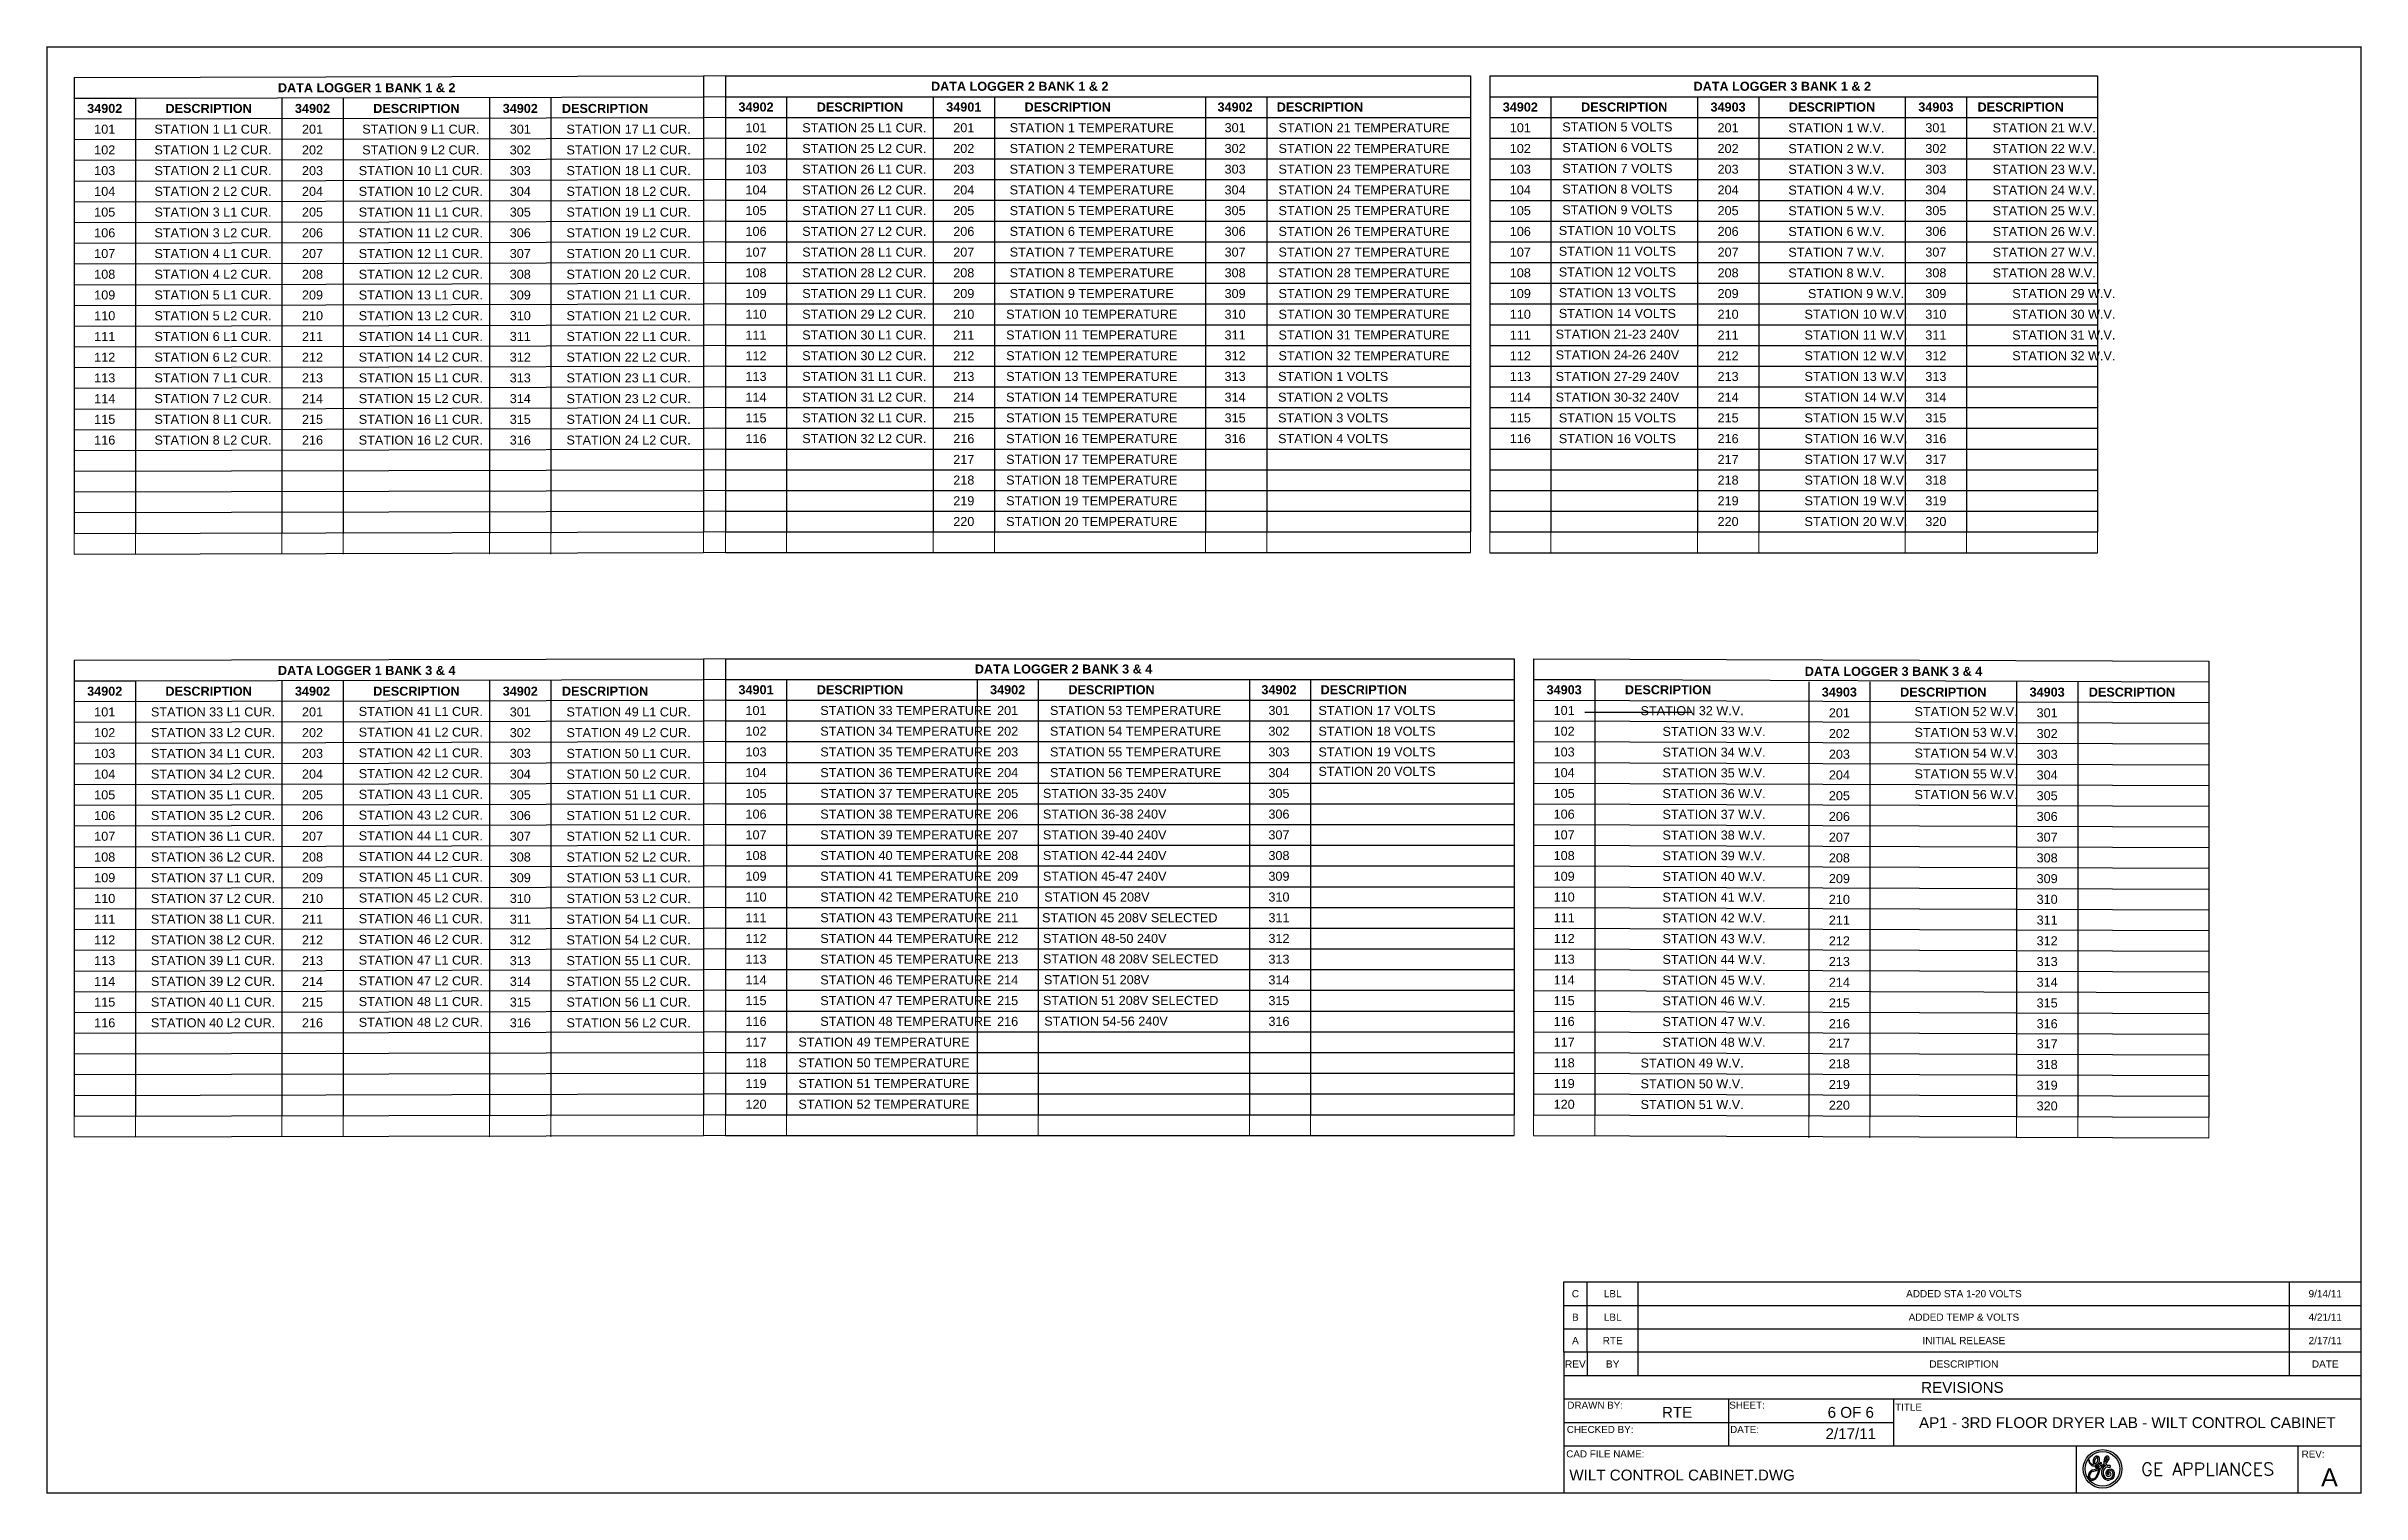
# Model space of a CAD drawing. Header units: inches. Extents: x -228 to 241, y -155 to 115.
# Drawn here: x -130.35 to -98.33, y -101.15 to -81.13 of the extents above; entities that cross this region are included whole.
import ezdxf
from ezdxf.enums import TextEntityAlignment as Align

# ---------------------------------------------------------------- set-up
doc = ezdxf.new("R2010")
doc.units = ezdxf.units.IN
doc.header["$MEASUREMENT"] = 0
for name, color, linetype in [('BORDER', 3, 'Continuous'), ('DIM', 1, 'Continuous'), ('PANEL', 150, 'Continuous'), ('PANEL WIRE', 5, 'Continuous'), ('TXT', 4, 'Continuous')]:
    doc.layers.add(name, color=color, linetype=linetype)
doc.styles.add('COMPLEX', font='COMPLEX')
doc.styles.get("Standard").update_dxf_attribs({"font": 'arial.ttf'})

msp = doc.modelspace()

# ---------------------------------------------------------------- texts
at = {"layer": 'PANEL WIRE', "color": 4, "char_height": 0.125, "attachment_point": 5}
for s, insert, width in [('{\\fArial|b1|i0|c0|p34;DATA LOGGER 1 BANK 1 & 2}', (-125.914375, -81.700312), 7.97222222), ('{\\fArial|b1|i0|c0|p34; DATA LOGGER 2 BANK 1 & 2}', (-116.907401, -81.680415), 7.97222222), ('{\\fArial|b1|i0|c0|p34;DATA LOGGER 3 BANK 1 & 2}', (-106.337819, -81.680643), 7.97222222), ('{\\fArial|b1|i0|c0|p34;34902}', (-129.537153, -81.986979), 0.72666667), ('{\\fArial|b1|i0|c0;DESCRIPTION', (-128.100486, -81.986979), 1.90666667), ('{\\fArial|b1|i0|c0|p34;34902}', (-126.663819, -81.986979), 0.72666667), ('{\\fArial|b1|i0|c0;DESCRIPTION', (-125.227153, -81.986979), 1.90666667), ('{\\fArial|b1|i0|c0|p34;34902}', (-123.790486, -81.986979), 0.72666667), ('{\\fArial|b1|i0|c0;DESCRIPTION', (-122.617708, -81.986979), 1.37888889), ('{\\fArial|b1|i0|c0|p34;34902}', (-120.530178, -81.967082), 0.72666667), ('{\\fArial|b1|i0|c0;DESCRIPTION', (-119.093512, -81.967082), 1.90666667), ('{\\fArial|b1|i0|c0|p34;34901}', (-117.656845, -81.967082), 0.72666667), ('{\\fArial|b1|i0|c0;DESCRIPTION', (-116.220178, -81.967082), 1.90666667), ('{\\fArial|b1|i0|c0|p34;34902}', (-113.904802, -81.967082), 0.72666667), ('{\\fArial|b1|i0|c0;DESCRIPTION', (-112.732024, -81.967082), 1.37888889), ('{\\fArial|b1|i0|c0|p34;34902}', (-109.960597, -81.96731), 0.72666667), ('{\\fArial|b1|i0|c0;DESCRIPTION', (-108.52393, -81.96731), 1.90666667), ('{\\fArial|b1|i0|c0|p34;34903}', (-107.087264, -81.96731), 0.72666667), ('{\\fArial|b1|i0|c0;DESCRIPTION', (-105.650597, -81.96731), 1.90666667), ('{\\fArial|b1|i0|c0|p34;34903}', (-104.21393, -81.96731), 0.72666667), ('{\\fArial|b1|i0|c0;DESCRIPTION', (-103.041153, -81.96731), 1.37888889), ('{\\fArial|b0|i0|c0;101', (-129.537153, -82.273645), 0.72666667), ('STATION 1 L1 CUR.', (-128.039413, -82.273645), 1.90666667), ('{\\fArial|b0|i0|c0;201', (-126.663819, -82.273645), 0.72666667), ('STATION 9 L1 CUR.', (-125.16608, -82.273645), 1.90666667), ('{\\fArial|b0|i0|c0;301', (-123.790486, -82.273645), 0.72666667), ('STATION 17 L1 CUR.', (-122.292746, -82.273645), 1.90666667), ('{\\fArial|b0|i0|c0;101', (-120.530178, -82.253749), 0.72666667), ('STATION 25 L1 CUR.', (-119.032438, -82.253749), 1.90666667), ('{\\fArial|b0|i0|c0;201', (-117.656845, -82.253749), 0.72666667), ('STATION 1 TEMPERATURE', (-115.887388, -82.253749), 2.56731656), ('{\\fArial|b0|i0|c0;301', (-113.904802, -82.253749), 0.72666667), ('STATION 21 TEMPERATURE', (-112.121456, -82.253749), 2.56731656), ('{\\fArial|b0|i0|c0;101', (-109.960597, -82.253977), 0.72666667), ('STATION 5 VOLTS', (-108.618393, -82.242426), 2.22171441), ('{\\fArial|b0|i0|c0;201', (-107.087264, -82.253977), 0.72666667), ('STATION 1 W.V.', (-105.589524, -82.255912), 1.90666667), ('{\\fArial|b0|i0|c0;301', (-104.21393, -82.253977), 0.72666667), ('STATION 21 W.V.', (-102.716191, -82.255912), 1.90666667), ('{\\fArial|b0|i0|c0;102', (-129.537153, -82.560312), 0.72666667), ('STATION 1 L2 CUR.', (-128.039413, -82.560312), 1.90666667), ('{\\fArial|b0|i0|c0;202', (-126.663819, -82.560312), 0.72666667), ('STATION 9 L2 CUR.', (-125.16608, -82.560312), 1.90666667), ('{\\fArial|b0|i0|c0;302', (-123.790486, -82.560312), 0.72666667), ('STATION 17 L2 CUR.', (-122.292746, -82.560312), 1.90666667), ('{\\fArial|b0|i0|c0;102', (-120.530178, -82.540415), 0.72666667), ('STATION 25 L2 CUR.', (-119.032438, -82.540415), 1.90666667), ('{\\fArial|b0|i0|c0;202', (-117.656845, -82.540415), 0.72666667), ('STATION 2 TEMPERATURE', (-115.887388, -82.540415), 2.56731656), ('{\\fArial|b0|i0|c0;302', (-113.904802, -82.540415), 0.72666667), ('STATION 22 TEMPERATURE', (-112.121456, -82.540415), 2.56731656), ('{\\fArial|b0|i0|c0;102', (-109.960597, -82.540643), 0.72666667), ('STATION 6 VOLTS', (-108.618393, -82.529093), 2.22171441), ('{\\fArial|b0|i0|c0;202', (-107.087264, -82.540643), 0.72666667), ('STATION 2 W.V.', (-105.589524, -82.542579), 1.90666667), ('{\\fArial|b0|i0|c0;302', (-104.21393, -82.540643), 0.72666667), ('STATION 22 W.V.', (-102.716191, -82.542579), 1.90666667), ('{\\fArial|b0|i0|c0;103', (-129.537153, -82.846979), 0.72666667), ('STATION 2 L1 CUR.', (-128.039413, -82.846979), 1.90666667), ('{\\fArial|b0|i0|c0;203', (-126.663819, -82.846979), 0.72666667), ('STATION 10 L1 CUR.', (-125.16608, -82.846979), 1.90666667), ('{\\fArial|b0|i0|c0;303', (-123.790486, -82.846979), 0.72666667), ('STATION 18 L1 CUR.', (-122.292746, -82.846979), 1.90666667), ('{\\fArial|b0|i0|c0;103', (-120.530178, -82.827082), 0.72666667), ('STATION 26 L1 CUR.', (-119.032438, -82.827082), 1.90666667), ('{\\fArial|b0|i0|c0;203', (-117.656845, -82.827082), 0.72666667), ('STATION 3 TEMPERATURE', (-115.887388, -82.827082), 2.56731656), ('{\\fArial|b0|i0|c0;303', (-113.904802, -82.827082), 0.72666667), ('STATION 23 TEMPERATURE', (-112.121456, -82.827082), 2.56731656), ('{\\fArial|b0|i0|c0;103', (-109.960597, -82.82731), 0.72666667), ('STATION 7 VOLTS', (-108.618393, -82.81576), 2.22171441), ('{\\fArial|b0|i0|c0;203', (-107.087264, -82.82731), 0.72666667), ('STATION 3 W.V.', (-105.589524, -82.829246), 1.90666667), ('{\\fArial|b0|i0|c0;303', (-104.21393, -82.82731), 0.72666667), ('STATION 23 W.V.', (-102.716191, -82.829246), 1.90666667), ('{\\fArial|b0|i0|c0;104', (-129.537153, -83.133645), 0.72666667), ('STATION 2 L2 CUR.', (-128.039413, -83.133645), 1.90666667), ('{\\fArial|b0|i0|c0;204', (-126.663819, -83.133645), 0.72666667), ('STATION 10 L2 CUR.', (-125.16608, -83.133645), 1.90666667), ('{\\fArial|b0|i0|c0;304', (-123.790486, -83.133645), 0.72666667), ('STATION 18 L2 CUR.', (-122.292746, -83.133645), 1.90666667), ('{\\fArial|b0|i0|c0;104', (-120.530178, -83.113749), 0.72666667), ('STATION 26 L2 CUR.', (-119.032438, -83.113749), 1.90666667), ('{\\fArial|b0|i0|c0;204', (-117.656845, -83.113749), 0.72666667), ('STATION 4 TEMPERATURE', (-115.887388, -83.113749), 2.56731656), ('{\\fArial|b0|i0|c0;304', (-113.904802, -83.113749), 0.72666667), ('STATION 24 TEMPERATURE', (-112.121456, -83.113749), 2.56731656), ('{\\fArial|b0|i0|c0;104', (-109.960597, -83.113977), 0.72666667), ('STATION 8 VOLTS', (-108.618393, -83.102426), 2.22171441), ('{\\fArial|b0|i0|c0;204', (-107.087264, -83.113977), 0.72666667), ('STATION 4 W.V.', (-105.589524, -83.115912), 1.90666667), ('{\\fArial|b0|i0|c0;304', (-104.21393, -83.113977), 0.72666667), ('STATION 24 W.V.', (-102.716191, -83.115912), 1.90666667), ('{\\fArial|b0|i0|c0;105', (-129.537153, -83.420312), 0.72666667), ('STATION 3 L1 CUR.', (-128.039413, -83.420312), 1.90666667), ('{\\fArial|b0|i0|c0;205', (-126.663819, -83.420312), 0.72666667), ('STATION 11 L1 CUR.', (-125.16608, -83.420312), 1.90666667), ('{\\fArial|b0|i0|c0;305', (-123.790486, -83.420312), 0.72666667), ('STATION 19 L1 CUR.', (-122.292746, -83.420312), 1.90666667), ('{\\fArial|b0|i0|c0;105', (-120.530178, -83.400415), 0.72666667), ('STATION 27 L1 CUR.', (-119.032438, -83.400415), 1.90666667), ('{\\fArial|b0|i0|c0;205', (-117.656845, -83.400415), 0.72666667), ('STATION 5 TEMPERATURE', (-115.887388, -83.400415), 2.56731656), ('{\\fArial|b0|i0|c0;305', (-113.904802, -83.400415), 0.72666667), ('STATION 25 TEMPERATURE', (-112.121456, -83.400415), 2.56731656), ('{\\fArial|b0|i0|c0;105', (-109.960597, -83.400643), 0.72666667), ('STATION 9 VOLTS', (-108.618393, -83.389093), 2.22171441), ('{\\fArial|b0|i0|c0;205', (-107.087264, -83.400643), 0.72666667), ('STATION 5 W.V.', (-105.589524, -83.402579), 1.90666667), ('{\\fArial|b0|i0|c0;305', (-104.21393, -83.400643), 0.72666667), ('STATION 25 W.V.', (-102.716191, -83.402579), 1.90666667), ('{\\fArial|b0|i0|c0;106', (-129.537153, -83.706979), 0.72666667), ('STATION 3 L2 CUR.', (-128.039413, -83.706979), 1.90666667), ('{\\fArial|b0|i0|c0;206', (-126.663819, -83.706979), 0.72666667), ('STATION 11 L2 CUR.', (-125.16608, -83.706979), 1.90666667), ('{\\fArial|b0|i0|c0;306', (-123.790486, -83.706979), 0.72666667), ('STATION 19 L2 CUR.', (-122.292746, -83.706979), 1.90666667), ('{\\fArial|b0|i0|c0;106', (-120.530178, -83.687082), 0.72666667), ('STATION 27 L2 CUR.', (-119.032438, -83.687082), 1.90666667), ('{\\fArial|b0|i0|c0;', (-118.631992, -83.641397), 0.185), ('{\\fArial|b0|i0|c0;206', (-117.656845, -83.687082), 0.72666667), ('STATION 6 TEMPERATURE', (-115.887388, -83.687082), 2.56731656), ('{\\fArial|b0|i0|c0;306', (-113.904802, -83.687082), 0.72666667), ('STATION 26 TEMPERATURE', (-112.121456, -83.687082), 2.56731656), ('{\\fArial|b0|i0|c0;106', (-109.960597, -83.68731), 0.72666667), ('STATION 10 VOLTS', (-108.618393, -83.67576), 2.22171441), ('{\\fArial|b0|i0|c0;206', (-107.087264, -83.68731), 0.72666667), ('STATION 6 W.V.', (-105.589524, -83.689246), 1.90666667), ('{\\fArial|b0|i0|c0;306', (-104.21393, -83.68731), 0.72666667), ('STATION 26 W.V.', (-102.716191, -83.689246), 1.90666667), ('{\\fArial|b0|i0|c0;107', (-129.537153, -83.993645), 0.72666667), ('STATION 4 L1 CUR.', (-128.039413, -83.993645), 1.90666667), ('{\\fArial|b0|i0|c0;207', (-126.663819, -83.993645), 0.72666667), ('STATION 12 L1 CUR.', (-125.16608, -83.993645), 1.90666667), ('{\\fArial|b0|i0|c0;307', (-123.790486, -83.993645), 0.72666667), ('STATION 20 L1 CUR.', (-122.292746, -83.993645), 1.90666667), ('{\\fArial|b0|i0|c0;107', (-120.530178, -83.973749), 0.72666667), ('{\\fArial|b0|i0|c0;108', (-120.530178, -84.260415), 0.72666667), ('STATION 28 L1 CUR.', (-119.032438, -83.973749), 1.90666667), ('STATION 28 L2 CUR.', (-119.032438, -84.260415), 1.90666667), ('{\\fArial|b0|i0|c0;', (-118.631992, -83.928064), 0.185), ('{\\fArial|b0|i0|c0;207', (-117.656845, -83.973749), 0.72666667), ('{\\fArial|b0|i0|c0;208', (-117.656845, -84.260415), 0.72666667), ('STATION 7 TEMPERATURE', (-115.887388, -83.973749), 2.56731656), ('STATION 8 TEMPERATURE', (-115.887388, -84.260415), 2.56731656), ('{\\fArial|b0|i0|c0;307', (-113.904802, -83.973749), 0.72666667), ('{\\fArial|b0|i0|c0;308', (-113.904802, -84.260415), 0.72666667), ('STATION 27 TEMPERATURE', (-112.121456, -83.973749), 2.56731656), ('STATION 28 TEMPERATURE', (-112.121456, -84.260415), 2.56731656), ('{\\fArial|b0|i0|c0;107', (-109.960597, -83.973977), 0.72666667), ('{\\fArial|b0|i0|c0;108', (-109.960597, -84.260643), 0.72666667), ('STATION 11 VOLTS', (-108.618393, -83.962426), 2.22171441), ('STATION 12 VOLTS', (-108.618393, -84.249093), 2.22171441), ('{\\fArial|b0|i0|c0;207', (-107.087264, -83.973977), 0.72666667), ('{\\fArial|b0|i0|c0;208', (-107.087264, -84.260643), 0.72666667), ('STATION 7 W.V.', (-105.589524, -83.975912), 1.90666667), ('STATION 8 W.V.', (-105.589524, -84.262579), 1.90666667), ('{\\fArial|b0|i0|c0;307', (-104.21393, -83.973977), 0.72666667), ('{\\fArial|b0|i0|c0;308', (-104.21393, -84.260643), 0.72666667), ('STATION 27 W.V.', (-102.716191, -83.975912), 1.90666667), ('STATION 28 W.V.', (-102.716191, -84.262579), 1.90666667), ('{\\fArial|b0|i0|c0;108', (-129.537153, -84.280312), 0.72666667), ('{\\fArial|b0|i0|c0;109', (-129.537153, -84.566979), 0.72666667), ('STATION 4 L2 CUR.', (-128.039413, -84.280312), 1.90666667), ('STATION 5 L1 CUR.', (-128.039413, -84.566979), 1.90666667), ('{\\fArial|b0|i0|c0;208', (-126.663819, -84.280312), 0.72666667), ('{\\fArial|b0|i0|c0;209', (-126.663819, -84.566979), 0.72666667), ('STATION 12 L2 CUR.', (-125.16608, -84.280312), 1.90666667), ('STATION 13 L1 CUR.', (-125.16608, -84.566979), 1.90666667), ('{\\fArial|b0|i0|c0;308', (-123.790486, -84.280312), 0.72666667), ('{\\fArial|b0|i0|c0;309', (-123.790486, -84.566979), 0.72666667), ('STATION 20 L2 CUR.', (-122.292746, -84.280312), 1.90666667), ('STATION 21 L1 CUR.', (-122.292746, -84.566979), 1.90666667), ('{\\fArial|b0|i0|c0;109', (-120.530178, -84.547082), 0.72666667), ('STATION 29 L1 CUR.', (-119.032438, -84.547082), 1.90666667), ('{\\fArial|b0|i0|c0;', (-119.533937, -84.21473), 1.37888889), ('{\\fArial|b0|i0|c0;', (-119.533937, -84.501397), 1.37888889), ('{\\fArial|b0|i0|c0;', (-118.631992, -84.21473), 0.185), ('{\\fArial|b0|i0|c0;', (-118.631992, -84.501397), 0.185), ('{\\fArial|b0|i0|c0;209', (-117.656845, -84.547082), 0.72666667), ('STATION 9 TEMPERATURE', (-115.887388, -84.547082), 2.56731656), ('{\\fArial|b0|i0|c0;309', (-113.904802, -84.547082), 0.72666667), ('STATION 29 TEMPERATURE', (-112.121456, -84.547082), 2.56731656), ('{\\fArial|b0|i0|c0;', (-111.120983, -84.21473), 1.38257534), ('{\\fArial|b0|i0|c0;', (-111.120983, -84.501397), 1.38257534), ('{\\fArial|b0|i0|c0;109', (-109.960597, -84.54731), 0.72666667), ('STATION 13 VOLTS', (-108.618393, -84.53576), 2.22171441), ('{\\fArial|b0|i0|c0;209', (-107.087264, -84.54731), 0.72666667), ('STATION 9 W.V.', (-105.317807, -84.54731), 2.56731656), ('{\\fArial|b0|i0|c0;309', (-104.21393, -84.54731), 0.72666667), ('STATION 29 W.V.', (-102.444473, -84.54731), 2.56731656), ('{\\fArial|b0|i0|c0;110', (-129.537153, -84.853645), 0.72666667), ('STATION 5 L2 CUR.', (-128.039413, -84.853645), 1.90666667), ('{\\fArial|b0|i0|c0;210', (-126.663819, -84.853645), 0.72666667), ('STATION 13 L2 CUR.', (-125.16608, -84.853645), 1.90666667), ('{\\fArial|b0|i0|c0;310', (-123.790486, -84.853645), 0.72666667), ('STATION 21 L2 CUR.', (-122.292746, -84.853645), 1.90666667), ('{\\fArial|b0|i0|c0;110', (-120.530178, -84.833749), 0.72666667), ('STATION 29 L2 CUR.', (-119.032438, -84.833749), 1.90666667), ('{\\fArial|b0|i0|c0;', (-119.533937, -84.788064), 1.37888889), ('{\\fArial|b0|i0|c0;', (-118.631992, -84.788064), 0.185), ('{\\fArial|b0|i0|c0;210', (-117.656845, -84.833749), 0.72666667), ('STATION 10 TEMPERATURE', (-115.887388, -84.833749), 2.56731656), ('{\\fArial|b0|i0|c0;310', (-113.904802, -84.833749), 0.72666667), ('STATION 30 TEMPERATURE', (-112.121456, -84.833749), 2.56731656), ('{\\fArial|b0|i0|c0;', (-111.120983, -84.788064), 1.38257534), ('{\\fArial|b0|i0|c0;110', (-109.960597, -84.833977), 0.72666667), ('STATION 14 VOLTS', (-108.618393, -84.822426), 2.22171441), ('{\\fArial|b0|i0|c0;210', (-107.087264, -84.833977), 0.72666667), ('STATION 10 W.V.', (-105.317807, -84.833977), 2.56731656), ('{\\fArial|b0|i0|c0;310', (-104.21393, -84.833977), 0.72666667), ('STATION 30 W.V.', (-102.444473, -84.833977), 2.56731656), ('{\\fArial|b0|i0|c0;111', (-129.537153, -85.140312), 0.72666667), ('STATION 6 L1 CUR.', (-128.039413, -85.140312), 1.90666667), ('{\\fArial|b0|i0|c0;211', (-126.663819, -85.140312), 0.72666667), ('STATION 14 L1 CUR.', (-125.16608, -85.140312), 1.90666667), ('{\\fArial|b0|i0|c0;311', (-123.790486, -85.140312), 0.72666667), ('STATION 22 L1 CUR.', (-122.292746, -85.140312), 1.90666667), ('{\\fArial|b0|i0|c0;111', (-120.530178, -85.120415), 0.72666667), ('STATION 30 L1 CUR.', (-119.032438, -85.120415), 1.90666667), ('{\\fArial|b0|i0|c0;', (-119.533937, -85.07473), 1.37888889), ('{\\fArial|b0|i0|c0;', (-118.631992, -85.07473), 0.185), ('{\\fArial|b0|i0|c0;211', (-117.656845, -85.120415), 0.72666667), ('STATION 11 TEMPERATURE', (-115.887388, -85.120415), 2.56731656), ('{\\fArial|b0|i0|c0;311', (-113.904802, -85.120415), 0.72666667), ('STATION 31 TEMPERATURE', (-112.121456, -85.120415), 2.56731656), ('{\\fArial|b0|i0|c0;', (-111.120983, -85.07473), 1.38257534), ('{\\fArial|b0|i0|c0;111', (-109.960597, -85.120643), 0.72666667), ('STATION 21-23 240V', (-108.618393, -85.109093), 2.22171441), ('{\\fArial|b0|i0|c0;211', (-107.087264, -85.120643), 0.72666667), ('STATION 11 W.V.', (-105.317807, -85.120643), 2.56731656), ('{\\fArial|b0|i0|c0;311', (-104.21393, -85.120643), 0.72666667), ('STATION 31 W.V.', (-102.444473, -85.120643), 2.56731656), ('{\\fArial|b0|i0|c0;112', (-129.537153, -85.426979), 0.72666667), ('STATION 6 L2 CUR.', (-128.039413, -85.426979), 1.90666667), ('{\\fArial|b0|i0|c0;212', (-126.663819, -85.426979), 0.72666667), ('STATION 14 L2 CUR.', (-125.16608, -85.426979), 1.90666667), ('{\\fArial|b0|i0|c0;312', (-123.790486, -85.426979), 0.72666667), ('STATION 22 L2 CUR.', (-122.292746, -85.426979), 1.90666667), ('{\\fArial|b0|i0|c0;112', (-120.530178, -85.407082), 0.72666667), ('STATION 30 L2 CUR.', (-119.032438, -85.407082), 1.90666667), ('{\\fArial|b0|i0|c0;', (-119.533937, -85.361397), 1.37888889), ('{\\fArial|b0|i0|c0;', (-118.631992, -85.361397), 0.185), ('{\\fArial|b0|i0|c0;212', (-117.656845, -85.407082), 0.72666667), ('STATION 12 TEMPERATURE', (-115.887388, -85.407082), 2.56731656), ('{\\fArial|b0|i0|c0;312', (-113.904802, -85.407082), 0.72666667), ('STATION 32 TEMPERATURE', (-112.121456, -85.407082), 2.56731656), ('{\\fArial|b0|i0|c0;', (-111.120983, -85.361397), 1.38257534), ('{\\fArial|b0|i0|c0;112', (-109.960597, -85.40731), 0.72666667), ('STATION 24-26 240V', (-108.618393, -85.39576), 2.22171441), ('{\\fArial|b0|i0|c0;212', (-107.087264, -85.40731), 0.72666667), ('STATION 12 W.V.', (-105.317807, -85.40731), 2.56731656), ('{\\fArial|b0|i0|c0;312', (-104.21393, -85.40731), 0.72666667), ('STATION 32 W.V.', (-102.444473, -85.40731), 2.56731656), ('{\\fArial|b0|i0|c0;113', (-129.537153, -85.713645), 0.72666667), ('STATION 7 L1 CUR.', (-128.039413, -85.713645), 1.90666667), ('{\\fArial|b0|i0|c0;213', (-126.663819, -85.713645), 0.72666667), ('STATION 15 L1 CUR.', (-125.16608, -85.713645), 1.90666667), ('{\\fArial|b0|i0|c0;313', (-123.790486, -85.713645), 0.72666667), ('STATION 23 L1 CUR.', (-122.292746, -85.713645), 1.90666667), ('{\\fArial|b0|i0|c0;113', (-120.530178, -85.693749), 0.72666667), ('STATION 31 L1 CUR.', (-119.032438, -85.693749), 1.90666667), ('{\\fArial|b0|i0|c0;', (-119.533937, -85.648064), 1.37888889), ('{\\fArial|b0|i0|c0;', (-118.631992, -85.648064), 0.185), ('{\\fArial|b0|i0|c0;213', (-117.656845, -85.693749), 0.72666667), ('STATION 13 TEMPERATURE', (-115.887388, -85.693749), 2.56731656), ('{\\fArial|b0|i0|c0;313', (-113.904802, -85.693749), 0.72666667), ('STATION 1 VOLTS', (-112.548708, -85.693749), 2.22171441), ('{\\fArial|b0|i0|c0;', (-111.120983, -85.648064), 1.38257534), ('{\\fArial|b0|i0|c0;113', (-109.960597, -85.693977), 0.72666667), ('STATION 27-29 240V', (-108.618393, -85.693977), 2.22171441), ('{\\fArial|b0|i0|c0;213', (-107.087264, -85.693977), 0.72666667), ('STATION 13 W.V.', (-105.317807, -85.693977), 2.56731656), ('{\\fArial|b0|i0|c0;313', (-104.21393, -85.693977), 0.72666667), ('{\\fArial|b0|i0|c0;114', (-129.537153, -86.000312), 0.72666667), ('STATION 7 L2 CUR.', (-128.039413, -86.000312), 1.90666667), ('{\\fArial|b0|i0|c0;214', (-126.663819, -86.000312), 0.72666667), ('STATION 15 L2 CUR.', (-125.16608, -86.000312), 1.90666667), ('{\\fArial|b0|i0|c0;314', (-123.790486, -86.000312), 0.72666667), ('STATION 23 L2 CUR.', (-122.292746, -86.000312), 1.90666667), ('{\\fArial|b0|i0|c0;114', (-120.530178, -85.980415), 0.72666667), ('STATION 31 L2 CUR.', (-119.032438, -85.980415), 1.90666667), ('{\\fArial|b0|i0|c0;', (-119.533937, -85.93473), 1.37888889), ('{\\fArial|b0|i0|c0;', (-118.631992, -85.93473), 0.185), ('{\\fArial|b0|i0|c0;214', (-117.656845, -85.980415), 0.72666667), ('STATION 14 TEMPERATURE', (-115.887388, -85.980415), 2.56731656), ('{\\fArial|b0|i0|c0;314', (-113.904802, -85.980415), 0.72666667), ('STATION 2 VOLTS', (-112.548708, -85.980415), 2.22171441), ('{\\fArial|b0|i0|c0;', (-111.120983, -85.93473), 1.38257534), ('{\\fArial|b0|i0|c0;114', (-109.960597, -85.980643), 0.72666667), ('STATION 30-32 240V', (-108.618393, -85.980643), 2.22171441), ('{\\fArial|b0|i0|c0;214', (-107.087264, -85.980643), 0.72666667), ('\\pt2.125;STATION 14 W.V.', (-105.317807, -85.980643), 2.56731656), ('{\\fArial|b0|i0|c0;314', (-104.21393, -85.980643), 0.72666667), ('{\\fArial|b0|i0|c0;115', (-129.537153, -86.286979), 0.72666667), ('STATION 8 L1 CUR.', (-128.039413, -86.286979), 1.90666667), ('{\\fArial|b0|i0|c0;215', (-126.663819, -86.286979), 0.72666667), ('STATION 16 L1 CUR.', (-125.16608, -86.286979), 1.90666667), ('{\\fArial|b0|i0|c0;315', (-123.790486, -86.286979), 0.72666667), ('STATION 24 L1 CUR.', (-122.292746, -86.286979), 1.90666667), ('{\\fArial|b0|i0|c0;115', (-120.530178, -86.267082), 0.72666667), ('STATION 32 L1 CUR.', (-119.032438, -86.267082), 1.90666667), ('{\\fArial|b0|i0|c0;', (-119.533937, -86.221397), 1.37888889), ('{\\fArial|b0|i0|c0;', (-118.631992, -86.221397), 0.185), ('{\\fArial|b0|i0|c0;215', (-117.656845, -86.267082), 0.72666667), ('STATION 15 TEMPERATURE', (-115.887388, -86.267082), 2.56731656), ('{\\fArial|b0|i0|c0;315', (-113.904802, -86.267082), 0.72666667), ('STATION 3 VOLTS', (-112.548708, -86.267082), 2.22171441), ('{\\fArial|b0|i0|c0;', (-111.120983, -86.221397), 1.38257534), ('{\\fArial|b0|i0|c0;115', (-109.960597, -86.26731), 0.72666667), ('STATION 15 VOLTS', (-108.618393, -86.26731), 2.22171441), ('{\\fArial|b0|i0|c0;215', (-107.087264, -86.26731), 0.72666667), ('STATION 15 W.V.', (-105.317807, -86.26731), 2.56731656), ('{\\fArial|b0|i0|c0;315', (-104.21393, -86.26731), 0.72666667), ('{\\fArial|b0|i0|c0;116', (-129.537153, -86.573645), 0.72666667), ('STATION 8 L2 CUR.', (-128.039413, -86.573645), 1.90666667), ('{\\fArial|b0|i0|c0;216', (-126.663819, -86.573645), 0.72666667), ('STATION 16 L2 CUR.', (-125.16608, -86.573645), 1.90666667), ('{\\fArial|b0|i0|c0;316', (-123.790486, -86.573645), 0.72666667), ('STATION 24 L2 CUR.', (-122.292746, -86.573645), 1.90666667), ('{\\fArial|b0|i0|c0;116', (-120.530178, -86.553749), 0.72666667), ('STATION 32 L2 CUR.', (-119.032438, -86.553749), 1.90666667), ('{\\fArial|b0|i0|c0;', (-119.533937, -86.508064), 1.37888889), ('{\\fArial|b0|i0|c0;', (-118.631992, -86.508064), 0.185), ('{\\fArial|b0|i0|c0;216', (-117.656845, -86.553749), 0.72666667), ('STATION 16 TEMPERATURE', (-115.887388, -86.553749), 2.56731656), ('{\\fArial|b0|i0|c0;316', (-113.904802, -86.553749), 0.72666667), ('STATION 4 VOLTS', (-112.548708, -86.553749), 2.22171441), ('{\\fArial|b0|i0|c0;', (-111.120983, -86.508064), 1.38257534), ('{\\fArial|b0|i0|c0;116', (-109.960597, -86.553977), 0.72666667), ('STATION 16 VOLTS', (-108.618393, -86.553977), 2.22171441), ('{\\fArial|b0|i0|c0;216', (-107.087264, -86.553977), 0.72666667), ('STATION 16 W.V.', (-105.317807, -86.553977), 2.56731656), ('{\\fArial|b0|i0|c0;316', (-104.21393, -86.553977), 0.72666667), ('{\\fArial|b0|i0|c0;', (-122.143381, -87.081397), 1.90666667), ('{\\fArial|b0|i0|c0;', (-119.533937, -86.79473), 1.37888889), ('{\\fArial|b0|i0|c0;', (-119.533937, -87.081397), 1.37888889), ('{\\fArial|b0|i0|c0;', (-118.631992, -86.79473), 0.185), ('{\\fArial|b0|i0|c0;', (-118.631992, -87.081397), 0.185), ('217', (-117.656845, -86.840415), 0.72666667), ('218', (-117.656845, -87.127082), 0.72666667), ('STATION 17 TEMPERATURE', (-115.887388, -86.840415), 2.56731656), ('STATION 18 TEMPERATURE', (-115.887388, -87.127082), 2.56731656), ('{\\fArial|b0|i0|c0;', (-111.120983, -86.79473), 1.38257534), ('{\\fArial|b0|i0|c0;', (-111.120983, -87.081397), 1.38257534), ('217', (-107.087264, -86.840643), 0.72666667), ('218', (-107.087264, -87.12731), 0.72666667), ('STATION 17 W.V.', (-105.317807, -86.840643), 2.56731656), ('STATION 18 W.V.', (-105.317807, -87.12731), 2.56731656), ('317', (-104.21393, -86.840643), 0.72666667), ('318', (-104.21393, -87.12731), 0.72666667), ('{\\fArial|b0|i0|c0;', (-122.143381, -87.368064), 1.90666667), ('{\\fArial|b0|i0|c0;', (-119.533937, -87.368064), 1.37888889), ('{\\fArial|b0|i0|c0;', (-118.631992, -87.368064), 0.185), ('219', (-117.656845, -87.413749), 0.72666667), ('STATION 19 TEMPERATURE', (-115.887388, -87.413749), 2.56731656), ('{\\fArial|b0|i0|c0;', (-111.120983, -87.368064), 1.38257534), ('219', (-107.087264, -87.413977), 0.72666667), ('STATION 19 W.V.', (-105.317807, -87.413977), 2.56731656), ('319', (-104.21393, -87.413977), 0.72666667), ('{\\fArial|b0|i0|c0;', (-122.143381, -87.65473), 1.90666667), ('{\\fArial|b0|i0|c0;', (-119.533937, -87.65473), 1.37888889), ('{\\fArial|b0|i0|c0;', (-118.631992, -87.65473), 0.185), ('220', (-117.656845, -87.700415), 0.72666667), ('STATION 20 TEMPERATURE', (-115.887388, -87.700415), 2.56731656), ('{\\fArial|b0|i0|c0;', (-111.120983, -87.65473), 1.38257534), ('220', (-107.087264, -87.700643), 0.72666667), ('STATION 20 W.V.', (-105.317807, -87.700643), 2.56731656), ('320', (-104.21393, -87.700643), 0.72666667), ('{\\fArial|b0|i0|c0;', (-122.143381, -87.941397), 1.90666667), ('{\\fArial|b0|i0|c0;', (-119.533937, -87.941397), 1.37888889), ('{\\fArial|b0|i0|c0;', (-118.631992, -87.941397), 0.185), ('{\\fArial|b0|i0|c0;', (-111.120983, -87.941397), 1.38257534), ('{\\fArial|b0|i0|c0;', (-122.143381, -88.228064), 1.90666667), ('{\\fArial|b0|i0|c0;', (-119.533937, -88.228064), 1.37888889), ('{\\fArial|b0|i0|c0;', (-118.631992, -88.228064), 0.185), ('{\\fArial|b0|i0|c0;', (-111.120983, -88.228064), 1.38257534), ('{\\fArial|b0|i0|c0;', (-122.143381, -88.51473), 1.90666667), ('{\\fArial|b0|i0|c0;', (-119.533937, -88.51473), 1.37888889), ('{\\fArial|b0|i0|c0;', (-118.631992, -88.51473), 0.185), ('{\\fArial|b0|i0|c0;', (-113.739215, -88.51473), 1.92055556), ('{\\fArial|b0|i0|c0;', (-111.120983, -88.51473), 1.38257534), ('{\\fArial|b0|i0|c0;', (-122.143381, -88.801397), 1.90666667), ('{\\fArial|b0|i0|c0;', (-119.533937, -88.801397), 1.37888889), ('{\\fArial|b0|i0|c0;', (-118.631992, -88.801397), 0.185), ('{\\fArial|b0|i0|c0;', (-113.739215, -88.801397), 1.92055556), ('{\\fArial|b0|i0|c0;', (-111.120983, -88.801397), 1.38257534), ('{\\fArial|b0|i0|c0;', (-122.143381, -89.088064), 1.90666667), ('{\\fArial|b0|i0|c0;', (-119.533937, -89.088064), 1.37888889), ('{\\fArial|b0|i0|c0;', (-118.631992, -89.088064), 0.185), ('{\\fArial|b0|i0|c0;', (-113.739215, -89.088064), 1.92055556), ('{\\fArial|b0|i0|c0;', (-111.120983, -89.088064), 1.38257534), ('{\\fArial|b0|i0|c0;', (-122.143381, -89.37473), 1.90666667), ('{\\fArial|b0|i0|c0;', (-119.533937, -89.37473), 1.37888889), ('{\\fArial|b0|i0|c0;', (-118.631992, -89.37473), 0.185), ('{\\fArial|b0|i0|c0;', (-113.739215, -89.37473), 1.92055556), ('{\\fArial|b0|i0|c0;', (-111.120983, -89.37473), 1.38257534), ('{\\fArial|b1|i0|c0|p34;DATA LOGGER 1 BANK 3 & 4}', (-125.914375, -89.760595), 7.97222222), ('{\\fArial|b0|i0|c0;', (-126.453381, -89.948064), 0.72666667), ('{\\fArial|b0|i0|c0;', (-125.016715, -89.948064), 1.90666667), ('{\\fArial|b0|i0|c0;', (-123.580048, -89.948064), 0.72666667), ('{\\fArial|b0|i0|c0;', (-122.143381, -89.661397), 1.90666667), ('{\\fArial|b0|i0|c0;', (-122.143381, -89.948064), 1.90666667), ('{\\fArial|b1|i0|c0|p34;34901}', (-120.530178, -90.027365), 0.72666667), ('{\\fArial|b0|i0|c0;', (-120.706715, -89.948064), 0.72666667), ('{\\fArial|b1|i0|c0;DESCRIPTION', (-119.093512, -90.027365), 1.90666667), ('{\\fArial|b0|i0|c0;', (-119.533937, -89.661397), 1.37888889), ('{\\fArial|b0|i0|c0;', (-119.533937, -89.948064), 1.37888889), ('{\\fArial|b0|i0|c0;', (-118.631992, -89.661397), 0.185), ('{\\fArial|b0|i0|c0;', (-118.631992, -89.948064), 0.185), ('{\\fArial|b0|i0|c0;', (-118.056159, -89.948064), 0.72666667), ('{\\fArial|b1|i0|c0|p34; DATA LOGGER 2 BANK 3 & 4}', (-116.301106, -89.740698), 7.97222222), ('{\\fArial|b1|i0|c0|p34;34902}', (-117.050551, -90.027365), 0.72666667), ('{\\fArial|b0|i0|c0;', (-116.619492, -89.948064), 1.90666667), ('{\\fArial|b1|i0|c0;DESCRIPTION', (-115.613884, -90.027365), 1.90666667), ('{\\fArial|b0|i0|c0;', (-115.182826, -89.948064), 0.72666667), ('{\\fArial|b0|i0|c0;', (-113.739215, -89.661397), 1.92055556), ('{\\fArial|b0|i0|c0;', (-113.739215, -89.948064), 1.92055556), ('{\\fArial|b1|i0|c0|p34;34902}', (-113.298507, -90.027365), 0.72666667), ('{\\fArial|b1|i0|c0;DESCRIPTION', (-112.125729, -90.027365), 1.37888889), ('{\\fArial|b0|i0|c0;', (-112.295604, -89.948064), 0.72666667), ('{\\fArial|b0|i0|c0;', (-111.120983, -89.661397), 1.38257534), ('{\\fArial|b0|i0|c0;', (-111.120983, -89.948064), 1.38257534), ('{\\fArial|b1|i0|c0|p34;34903}', (-109.354303, -90.027592), 0.72666667), ('{\\fArial|b1|i0|c0;DESCRIPTION', (-107.917636, -90.027592), 1.90666667), ('{\\fArial|b1|i0|c0|p34;DATA LOGGER 3 BANK 3 & 4}', (-104.798874, -89.77305), 7.97222222), ('{\\fArial|b1|i0|c0|p34;34902}', (-129.537153, -90.047261), 0.72666667), ('{\\fArial|b0|i0|c0;101', (-129.537153, -90.333928), 0.72666667), ('STATION 33 L1 CUR.', (-128.039413, -90.333928), 1.90666667), ('{\\fArial|b1|i0|c0;DESCRIPTION', (-128.100486, -90.047261), 1.90666667), ('{\\fArial|b1|i0|c0|p34;34902}', (-126.663819, -90.047261), 0.72666667), ('{\\fArial|b0|i0|c0;201', (-126.663819, -90.333928), 0.72666667), ('STATION 41 L1 CUR.', (-125.16608, -90.327358), 1.90666667), ('{\\fArial|b1|i0|c0;DESCRIPTION', (-125.227153, -90.047261), 1.90666667), ('{\\fArial|b1|i0|c0|p34;34902}', (-123.790486, -90.047261), 0.72666667), ('{\\fArial|b0|i0|c0;301', (-123.790486, -90.333928), 0.72666667), ('{\\fArial|b1|i0|c0;DESCRIPTION', (-122.617708, -90.047261), 1.37888889), ('STATION 49 L1 CUR.', (-122.292746, -90.333928), 1.90666667), ('{\\fArial|b0|i0|c0;101', (-120.530178, -90.314031), 0.72666667), ('STATION 33 TEMPERATURE', (-118.457574, -90.314031), 3.17361094), ('{\\fArial|b0|i0|c0;', (-118.631992, -90.23473), 0.185), ('{\\fArial|b0|i0|c0;201', (-117.050551, -90.314031), 0.72666667), ('STATION 53 TEMPERATURE', (-115.281094, -90.314031), 2.56731656), ('{\\fArial|b0|i0|c0;301', (-113.298507, -90.314031), 0.72666667), ('STATION 17 VOLTS', (-111.942414, -90.314031), 2.22171441), ('{\\fArial|b0|i0|c0;101', (-109.354303, -90.314259), 0.72666667), ('STATION 32 W.V.', (-107.584846, -90.317171), 2.56731656), ('{\\fArial|b1|i0|c0|p34;34903}', (-105.548318, -90.059716), 0.72666667), ('{\\fArial|b0|i0|c0;201', (-105.548318, -90.346383), 0.72666667), ('{\\fArial|b1|i0|c0;DESCRIPTION', (-104.111652, -90.059716), 1.90666667), ('STATION 52 W.V.', (-103.796171, -90.330202), 2.56731656), ('{\\fArial|b1|i0|c0|p34;34903}', (-102.674985, -90.059716), 0.72666667), ('{\\fArial|b0|i0|c0;301', (-102.674985, -90.346383), 0.72666667), ('{\\fArial|b1|i0|c0;DESCRIPTION', (-101.502207, -90.059716), 1.37888889), ('{\\fArial|b0|i0|c0;102', (-129.537153, -90.620595), 0.72666667), ('STATION 33 L2 CUR.', (-128.039413, -90.620595), 1.90666667), ('{\\fArial|b0|i0|c0;202', (-126.663819, -90.620595), 0.72666667), ('STATION 41 L2 CUR.', (-125.16608, -90.614025), 1.90666667), ('{\\fArial|b0|i0|c0;302', (-123.790486, -90.620595), 0.72666667), ('STATION 49 L2 CUR.', (-122.292746, -90.620595), 1.90666667), ('{\\fArial|b0|i0|c0;102', (-120.530178, -90.600698), 0.72666667), ('STATION 34 TEMPERATURE', (-118.457574, -90.600698), 3.17361094), ('{\\fArial|b0|i0|c0;', (-118.631992, -90.521397), 0.185), ('{\\fArial|b0|i0|c0;202', (-117.050551, -90.600698), 0.72666667), ('STATION 54 TEMPERATURE', (-115.281094, -90.600698), 2.56731656), ('{\\fArial|b0|i0|c0;302', (-113.298507, -90.600698), 0.72666667), ('STATION 18 VOLTS', (-111.942414, -90.600698), 2.22171441), ('{\\fArial|b0|i0|c0;102', (-109.354303, -90.600926), 0.72666667), ('STATION 33 W.V.', (-107.281699, -90.603838), 3.17361094), ('{\\fArial|b0|i0|c0;202', (-105.548318, -90.63305), 0.72666667), ('STATION 53 W.V.', (-103.796171, -90.616869), 2.56731656), ('{\\fArial|b0|i0|c0;302', (-102.674985, -90.63305), 0.72666667), ('{\\fArial|b0|i0|c0;103', (-129.537153, -90.907261), 0.72666667), ('STATION 34 L1 CUR.', (-128.039413, -90.907261), 1.90666667), ('{\\fArial|b0|i0|c0;203', (-126.663819, -90.907261), 0.72666667), ('STATION 42 L1 CUR.', (-125.16608, -90.900691), 1.90666667), ('{\\fArial|b0|i0|c0;303', (-123.790486, -90.907261), 0.72666667), ('STATION 50 L1 CUR.', (-122.292746, -90.907261), 1.90666667), ('{\\fArial|b0|i0|c0;103', (-120.530178, -90.887365), 0.72666667), ('STATION 35 TEMPERATURE', (-118.457574, -90.887365), 3.17361094), ('{\\fArial|b0|i0|c0;', (-119.533937, -90.808064), 1.37888889), ('{\\fArial|b0|i0|c0;', (-118.631992, -90.808064), 0.185), ('{\\fArial|b0|i0|c0;203', (-117.050551, -90.887365), 0.72666667), ('STATION 55 TEMPERATURE', (-115.281094, -90.887365), 2.56731656), ('{\\fArial|b0|i0|c0;303', (-113.298507, -90.887365), 0.72666667), ('STATION 19 VOLTS', (-111.942414, -90.887365), 2.22171441), ('{\\fArial|b0|i0|c0;', (-111.120983, -90.808064), 1.38257534), ('{\\fArial|b0|i0|c0;103', (-109.354303, -90.887592), 0.72666667), ('STATION 34 W.V.', (-107.281699, -90.890504), 3.17361094), ('{\\fArial|b0|i0|c0;203', (-105.548318, -90.919716), 0.72666667), ('STATION 54 W.V.', (-103.796171, -90.903535), 2.56731656), ('{\\fArial|b0|i0|c0;303', (-102.674985, -90.919716), 0.72666667), ('{\\fArial|b0|i0|c0;104', (-129.537153, -91.193928), 0.72666667), ('STATION 34 L2 CUR.', (-128.039413, -91.193928), 1.90666667), ('{\\fArial|b0|i0|c0;204', (-126.663819, -91.193928), 0.72666667), ('STATION 42 L2 CUR.', (-125.16608, -91.187358), 1.90666667), ('{\\fArial|b0|i0|c0;304', (-123.790486, -91.193928), 0.72666667), ('STATION 50 L2 CUR.', (-122.292746, -91.193928), 1.90666667), ('{\\fArial|b0|i0|c0;104', (-120.530178, -91.174031), 0.72666667), ('STATION 36 TEMPERATURE', (-118.457574, -91.174031), 3.17361094), ('{\\fArial|b0|i0|c0;', (-119.533937, -91.09473), 1.37888889), ('{\\fArial|b0|i0|c0;', (-118.631992, -91.09473), 0.185), ('{\\fArial|b0|i0|c0;204', (-117.050551, -91.174031), 0.72666667), ('STATION 56 TEMPERATURE', (-115.281094, -91.174031), 2.56731656), ('{\\fArial|b0|i0|c0;304', (-113.298507, -91.174031), 0.72666667), ('STATION 20 VOLTS', (-111.942414, -91.155809), 2.22171441), ('{\\fArial|b0|i0|c0;', (-111.120983, -91.09473), 1.38257534), ('{\\fArial|b0|i0|c0;104', (-109.354303, -91.174259), 0.72666667), ('STATION 35 W.V.', (-107.281699, -91.177171), 3.17361094), ('{\\fArial|b0|i0|c0;204', (-105.548318, -91.206383), 0.72666667), ('STATION 55 W.V.', (-103.796171, -91.190202), 2.56731656), ('{\\fArial|b0|i0|c0;304', (-102.674985, -91.206383), 0.72666667), ('{\\fArial|b0|i0|c0;105', (-129.537153, -91.480595), 0.72666667), ('STATION 35 L1 CUR.', (-128.039413, -91.480595), 1.90666667), ('{\\fArial|b0|i0|c0;205', (-126.663819, -91.480595), 0.72666667), ('STATION 43 L1 CUR.', (-125.16608, -91.474025), 1.90666667), ('{\\fArial|b0|i0|c0;305', (-123.790486, -91.480595), 0.72666667), ('STATION 51 L1 CUR.', (-122.292746, -91.480595), 1.90666667), ('{\\fArial|b0|i0|c0;105', (-120.530178, -91.460698), 0.72666667), ('STATION 37 TEMPERATURE', (-118.457574, -91.460698), 3.17361094), ('{\\fArial|b0|i0|c0;', (-119.533937, -91.381397), 1.37888889), ('{\\fArial|b0|i0|c0;', (-118.631992, -91.381397), 0.185), ('{\\fArial|b0|i0|c0;205', (-117.050551, -91.460698), 0.72666667), ('STATION 33-35 240V', (-115.708346, -91.460698), 2.22171441), ('{\\fArial|b0|i0|c0;305', (-113.298507, -91.460698), 0.72666667), ('{\\fArial|b0|i0|c0;', (-111.120983, -91.381397), 1.38257534), ('{\\fArial|b0|i0|c0;105', (-109.354303, -91.460926), 0.72666667), ('STATION 36 W.V.', (-107.281699, -91.463838), 3.17361094), ('{\\fArial|b0|i0|c0;205', (-105.548318, -91.49305), 0.72666667), ('STATION 56 W.V.', (-103.796171, -91.476869), 2.56731656), ('{\\fArial|b0|i0|c0;305', (-102.674985, -91.49305), 0.72666667), ('{\\fArial|b0|i0|c0;106', (-129.537153, -91.767261), 0.72666667), ('STATION 35 L2 CUR.', (-128.039413, -91.767261), 1.90666667), ('{\\fArial|b0|i0|c0;206', (-126.663819, -91.767261), 0.72666667), ('STATION 43 L2 CUR.', (-125.16608, -91.760691), 1.90666667), ('{\\fArial|b0|i0|c0;306', (-123.790486, -91.767261), 0.72666667), ('STATION 51 L2 CUR.', (-122.292746, -91.767261), 1.90666667), ('{\\fArial|b0|i0|c0;106', (-120.530178, -91.747365), 0.72666667), ('STATION 38 TEMPERATURE', (-118.457574, -91.747365), 3.17361094), ('{\\fArial|b0|i0|c0;', (-119.533937, -91.668064), 1.37888889), ('{\\fArial|b0|i0|c0;', (-118.631992, -91.668064), 0.185), ('{\\fArial|b0|i0|c0;206', (-117.050551, -91.747365), 0.72666667), ('STATION 36-38 240V', (-115.708346, -91.747365), 2.22171441), ('{\\fArial|b0|i0|c0;306', (-113.298507, -91.747365), 0.72666667), ('{\\fArial|b0|i0|c0;', (-111.120983, -91.668064), 1.38257534), ('{\\fArial|b0|i0|c0;106', (-109.354303, -91.747592), 0.72666667), ('STATION 37 W.V.', (-107.281699, -91.750504), 3.17361094), ('{\\fArial|b0|i0|c0;206', (-105.548318, -91.779716), 0.72666667), ('{\\fArial|b0|i0|c0;306', (-102.674985, -91.779716), 0.72666667), ('{\\fArial|b0|i0|c0;107', (-129.537153, -92.053928), 0.72666667), ('STATION 36 L1 CUR.', (-128.039413, -92.053928), 1.90666667), ('{\\fArial|b0|i0|c0;207', (-126.663819, -92.053928), 0.72666667), ('STATION 44 L1 CUR.', (-125.16608, -92.047358), 1.90666667), ('{\\fArial|b0|i0|c0;307', (-123.790486, -92.053928), 0.72666667), ('STATION 52 L1 CUR.', (-122.292746, -92.053928), 1.90666667), ('{\\fArial|b0|i0|c0;107', (-120.530178, -92.034031), 0.72666667), ('STATION 39 TEMPERATURE', (-118.457574, -92.034031), 3.17361094), ('{\\fArial|b0|i0|c0;', (-119.533937, -91.95473), 1.37888889), ('{\\fArial|b0|i0|c0;', (-118.631992, -91.95473), 0.185), ('{\\fArial|b0|i0|c0;207', (-117.050551, -92.034031), 0.72666667), ('STATION 39-40 240V', (-115.708346, -92.034031), 2.22171441), ('{\\fArial|b0|i0|c0;307', (-113.298507, -92.034031), 0.72666667), ('{\\fArial|b0|i0|c0;', (-111.120983, -91.95473), 1.38257534), ('{\\fArial|b0|i0|c0;107', (-109.354303, -92.034259), 0.72666667), ('STATION 38 W.V.', (-107.281699, -92.037171), 3.17361094), ('{\\fArial|b0|i0|c0;207', (-105.548318, -92.066383), 0.72666667), ('{\\fArial|b0|i0|c0;307', (-102.674985, -92.066383), 0.72666667), ('{\\fArial|b0|i0|c0;108', (-129.537153, -92.340595), 0.72666667), ('STATION 36 L2 CUR.', (-128.039413, -92.340595), 1.90666667), ('{\\fArial|b0|i0|c0;208', (-126.663819, -92.340595), 0.72666667), ('STATION 44 L2 CUR.', (-125.16608, -92.334025), 1.90666667), ('{\\fArial|b0|i0|c0;308', (-123.790486, -92.340595), 0.72666667), ('STATION 52 L2 CUR.', (-122.292746, -92.340595), 1.90666667), ('{\\fArial|b0|i0|c0;108', (-120.530178, -92.320698), 0.72666667), ('STATION 40 TEMPERATURE', (-118.457574, -92.320698), 3.17361094), ('{\\fArial|b0|i0|c0;', (-119.533937, -92.241397), 1.37888889), ('{\\fArial|b0|i0|c0;', (-119.533937, -92.528064), 1.37888889), ('{\\fArial|b0|i0|c0;', (-118.631992, -92.241397), 0.185), ('{\\fArial|b0|i0|c0;', (-118.631992, -92.528064), 0.185), ('{\\fArial|b0|i0|c0;208', (-117.050551, -92.320698), 0.72666667), ('STATION 42-44 240V', (-115.708346, -92.320698), 2.22171441), ('{\\fArial|b0|i0|c0;308', (-113.298507, -92.320698), 0.72666667), ('{\\fArial|b0|i0|c0;', (-111.120983, -92.241397), 1.38257534), ('{\\fArial|b0|i0|c0;', (-111.120983, -92.528064), 1.38257534), ('{\\fArial|b0|i0|c0;108', (-109.354303, -92.320926), 0.72666667), ('STATION 39 W.V.', (-107.281699, -92.323838), 3.17361094), ('{\\fArial|b0|i0|c0;208', (-105.548318, -92.35305), 0.72666667), ('{\\fArial|b0|i0|c0;308', (-102.674985, -92.35305), 0.72666667), ('{\\fArial|b0|i0|c0;109', (-129.537153, -92.627261), 0.72666667), ('{\\fArial|b0|i0|c0;110', (-129.537153, -92.913928), 0.72666667), ('STATION 37 L1 CUR.', (-128.039413, -92.627261), 1.90666667), ('STATION 37 L2 CUR.', (-128.039413, -92.913928), 1.90666667), ('{\\fArial|b0|i0|c0;209', (-126.663819, -92.627261), 0.72666667), ('{\\fArial|b0|i0|c0;210', (-126.663819, -92.913928), 0.72666667), ('STATION 45 L1 CUR.', (-125.16608, -92.620691), 1.90666667), ('STATION 45 L2 CUR.', (-125.16608, -92.907358), 1.90666667), ('{\\fArial|b0|i0|c0;309', (-123.790486, -92.627261), 0.72666667), ('{\\fArial|b0|i0|c0;310', (-123.790486, -92.913928), 0.72666667), ('STATION 53 L1 CUR.', (-122.292746, -92.627261), 1.90666667), ('STATION 53 L2 CUR.', (-122.292746, -92.913928), 1.90666667), ('{\\fArial|b0|i0|c0;109', (-120.530178, -92.607365), 0.72666667), ('{\\fArial|b0|i0|c0;110', (-120.530178, -92.894031), 0.72666667), ('STATION 41 TEMPERATURE', (-118.457574, -92.607365), 3.17361094), ('STATION 42 TEMPERATURE', (-118.457574, -92.894031), 3.17361094), ('{\\fArial|b0|i0|c0;', (-119.533937, -92.81473), 1.37888889), ('{\\fArial|b0|i0|c0;', (-118.631992, -92.81473), 0.185), ('{\\fArial|b0|i0|c0;209', (-117.050551, -92.607365), 0.72666667), ('{\\fArial|b0|i0|c0;210', (-117.050551, -92.894031), 0.72666667), ('STATION 45-47 240V', (-115.708346, -92.607365), 2.22171441), ('STATION 45 208V', (-115.817136, -92.894031), 2.22171441), ('{\\fArial|b0|i0|c0;309', (-113.298507, -92.607365), 0.72666667), ('{\\fArial|b0|i0|c0;310', (-113.298507, -92.894031), 0.72666667), ('{\\fArial|b0|i0|c0;', (-111.120983, -92.81473), 1.38257534), ('{\\fArial|b0|i0|c0;109', (-109.354303, -92.607592), 0.72666667), ('{\\fArial|b0|i0|c0;110', (-109.354303, -92.894259), 0.72666667), ('STATION 40 W.V.', (-107.281699, -92.610504), 3.17361094), ('STATION 41 W.V.', (-107.281699, -92.897171), 3.17361094), ('{\\fArial|b0|i0|c0;209', (-105.548318, -92.639716), 0.72666667), ('{\\fArial|b0|i0|c0;309', (-102.674985, -92.639716), 0.72666667), ('{\\fArial|b0|i0|c0;111', (-129.537153, -93.200595), 0.72666667), ('STATION 38 L1 CUR.', (-128.039413, -93.200595), 1.90666667), ('{\\fArial|b0|i0|c0;211', (-126.663819, -93.200595), 0.72666667), ('STATION 46 L1 CUR.', (-125.16608, -93.194025), 1.90666667), ('{\\fArial|b0|i0|c0;311', (-123.790486, -93.200595), 0.72666667), ('STATION 54 L1 CUR.', (-122.292746, -93.200595), 1.90666667), ('{\\fArial|b0|i0|c0;111', (-120.530178, -93.180698), 0.72666667), ('STATION 43 TEMPERATURE', (-118.457574, -93.180698), 3.17361094), ('{\\fArial|b0|i0|c0;', (-119.533937, -93.101397), 1.37888889), ('{\\fArial|b0|i0|c0;', (-118.631992, -93.101397), 0.185), ('{\\fArial|b0|i0|c0;211', (-117.050551, -93.180698), 0.72666667), ('STATION 45 208V SELECTED', (-115.361589, -93.180698), 3.59708337), ('{\\fArial|b0|i0|c0;311', (-113.298507, -93.180698), 0.72666667), ('{\\fArial|b0|i0|c0;', (-111.120983, -93.101397), 1.38257534), ('{\\fArial|b0|i0|c0;111', (-109.354303, -93.180926), 0.72666667), ('STATION 42 W.V.', (-107.281699, -93.183838), 3.17361094), ('{\\fArial|b0|i0|c0;210', (-105.548318, -92.926383), 0.72666667), ('{\\fArial|b0|i0|c0;211', (-105.548318, -93.21305), 0.72666667), ('{\\fArial|b0|i0|c0;310', (-102.674985, -92.926383), 0.72666667), ('{\\fArial|b0|i0|c0;311', (-102.674985, -93.21305), 0.72666667), ('{\\fArial|b0|i0|c0;112', (-129.537153, -93.487261), 0.72666667), ('STATION 38 L2 CUR.', (-128.039413, -93.487261), 1.90666667), ('{\\fArial|b0|i0|c0;212', (-126.663819, -93.487261), 0.72666667), ('STATION 46 L2 CUR.', (-125.16608, -93.480691), 1.90666667), ('{\\fArial|b0|i0|c0;312', (-123.790486, -93.487261), 0.72666667), ('STATION 54 L2 CUR.', (-122.292746, -93.487261), 1.90666667), ('{\\fArial|b0|i0|c0;112', (-120.530178, -93.467365), 0.72666667), ('STATION 44 TEMPERATURE', (-118.457574, -93.467365), 3.17361094), ('{\\fArial|b0|i0|c0;', (-119.533937, -93.388064), 1.37888889), ('{\\fArial|b0|i0|c0;', (-118.631992, -93.388064), 0.185), ('{\\fArial|b0|i0|c0;212', (-117.050551, -93.467365), 0.72666667), ('STATION 48-50 240V', (-115.708346, -93.467365), 2.22171441), ('{\\fArial|b0|i0|c0;312', (-113.298507, -93.467365), 0.72666667), ('{\\fArial|b0|i0|c0;', (-111.120983, -93.388064), 1.38257534), ('{\\fArial|b0|i0|c0;112', (-109.354303, -93.467592), 0.72666667), ('STATION 43 W.V.', (-107.281699, -93.470504), 3.17361094), ('{\\fArial|b0|i0|c0;212', (-105.548318, -93.499716), 0.72666667), ('{\\fArial|b0|i0|c0;312', (-102.674985, -93.499716), 0.72666667), ('{\\fArial|b0|i0|c0;113', (-129.537153, -93.773928), 0.72666667), ('STATION 39 L1 CUR.', (-128.039413, -93.773928), 1.90666667), ('{\\fArial|b0|i0|c0;213', (-126.663819, -93.773928), 0.72666667), ('STATION 47 L1 CUR.', (-125.16608, -93.767358), 1.90666667), ('{\\fArial|b0|i0|c0;313', (-123.790486, -93.773928), 0.72666667), ('STATION 55 L1 CUR.', (-122.292746, -93.773928), 1.90666667), ('{\\fArial|b0|i0|c0;113', (-120.530178, -93.754031), 0.72666667), ('STATION 45 TEMPERATURE', (-118.457574, -93.754031), 3.17361094), ('{\\fArial|b0|i0|c0;', (-119.533937, -93.67473), 1.37888889), ('{\\fArial|b0|i0|c0;', (-118.631992, -93.67473), 0.185), ('{\\fArial|b0|i0|c0;213', (-117.050551, -93.754031), 0.72666667), ('STATION 48 208V SELECTED', (-115.349337, -93.751119), 4.02582955), ('{\\fArial|b0|i0|c0;313', (-113.298507, -93.754031), 0.72666667), ('{\\fArial|b0|i0|c0;', (-111.120983, -93.67473), 1.38257534), ('{\\fArial|b0|i0|c0;113', (-109.354303, -93.754259), 0.72666667), ('STATION 44 W.V.', (-107.281699, -93.757171), 3.17361094), ('{\\fArial|b0|i0|c0;213', (-105.548318, -93.786383), 0.72666667), ('{\\fArial|b0|i0|c0;313', (-102.674985, -93.786383), 0.72666667), ('{\\fArial|b0|i0|c0;114', (-129.537153, -94.060595), 0.72666667), ('STATION 39 L2 CUR.', (-128.039413, -94.060595), 1.90666667), ('{\\fArial|b0|i0|c0;214', (-126.663819, -94.060595), 0.72666667), ('STATION 47 L2 CUR.', (-125.16608, -94.054025), 1.90666667), ('{\\fArial|b0|i0|c0;314', (-123.790486, -94.060595), 0.72666667), ('STATION 55 L2 CUR.', (-122.292746, -94.060595), 1.90666667), ('{\\fArial|b0|i0|c0;114', (-120.530178, -94.040698), 0.72666667), ('STATION 46 TEMPERATURE', (-118.457574, -94.040698), 3.17361094), ('{\\fArial|b0|i0|c0;', (-119.533937, -93.961397), 1.37888889), ('{\\fArial|b0|i0|c0;', (-118.631992, -93.961397), 0.185), ('{\\fArial|b0|i0|c0;214', (-117.050551, -94.040698), 0.72666667), ('STATION 51 208V', (-115.821553, -94.037786), 2.22171441), ('{\\fArial|b0|i0|c0;314', (-113.298507, -94.040698), 0.72666667), ('{\\fArial|b0|i0|c0;', (-111.120983, -93.961397), 1.38257534), ('{\\fArial|b0|i0|c0;114', (-109.354303, -94.040926), 0.72666667), ('STATION 45 W.V.', (-107.281699, -94.043838), 3.17361094), ('{\\fArial|b0|i0|c0;214', (-105.548318, -94.07305), 0.72666667), ('{\\fArial|b0|i0|c0;314', (-102.674985, -94.07305), 0.72666667), ('{\\fArial|b0|i0|c0;115', (-129.537153, -94.347261), 0.72666667), ('STATION 40 L1 CUR.', (-128.039413, -94.347261), 1.90666667), ('{\\fArial|b0|i0|c0;215', (-126.663819, -94.347261), 0.72666667), ('STATION 48 L1 CUR.', (-125.16608, -94.340691), 1.90666667), ('{\\fArial|b0|i0|c0;315', (-123.790486, -94.347261), 0.72666667), ('STATION 56 L1 CUR.', (-122.292746, -94.347261), 1.90666667), ('{\\fArial|b0|i0|c0;115', (-120.530178, -94.327365), 0.72666667), ('STATION 47 TEMPERATURE', (-118.457574, -94.327365), 3.17361094), ('{\\fArial|b0|i0|c0;', (-119.533937, -94.248064), 1.37888889), ('{\\fArial|b0|i0|c0;', (-118.631992, -94.248064), 0.185), ('{\\fArial|b0|i0|c0;215', (-117.050551, -94.327365), 0.72666667), ('STATION 51 208V SELECTED', (-115.349337, -94.324452), 4.02582955), ('{\\fArial|b0|i0|c0;315', (-113.298507, -94.327365), 0.72666667), ('{\\fArial|b0|i0|c0;', (-111.120983, -94.248064), 1.38257534), ('{\\fArial|b0|i0|c0;115', (-109.354303, -94.327592), 0.72666667), ('STATION 46 W.V.', (-107.281699, -94.330504), 3.17361094), ('{\\fArial|b0|i0|c0;215', (-105.548318, -94.359716), 0.72666667), ('{\\fArial|b0|i0|c0;315', (-102.674985, -94.359716), 0.72666667), ('{\\fArial|b0|i0|c0;116', (-129.537153, -94.633928), 0.72666667), ('STATION 40 L2 CUR.', (-128.039413, -94.633928), 1.90666667), ('{\\fArial|b0|i0|c0;216', (-126.663819, -94.633928), 0.72666667), ('STATION 48 L2 CUR.', (-125.16608, -94.627358), 1.90666667), ('{\\fArial|b0|i0|c0;316', (-123.790486, -94.633928), 0.72666667), ('STATION 56 L2 CUR.', (-122.292746, -94.633928), 1.90666667), ('{\\fArial|b0|i0|c0;', (-122.143381, -94.53473), 1.90666667), ('{\\fArial|b0|i0|c0;116', (-120.530178, -94.614031), 0.72666667), ('STATION 48 TEMPERATURE', (-118.457574, -94.614031), 3.17361094), ('{\\fArial|b0|i0|c0;', (-119.533937, -94.53473), 1.37888889), ('{\\fArial|b0|i0|c0;', (-118.631992, -94.53473), 0.185), ('{\\fArial|b0|i0|c0;216', (-117.050551, -94.614031), 0.72666667), ('STATION 54-56 240V', (-115.690018, -94.611119), 3.59708337), ('{\\fArial|b0|i0|c0;', (-113.739215, -94.53473), 1.92055556), ('{\\fArial|b0|i0|c0;316', (-113.298507, -94.614031), 0.72666667), ('{\\fArial|b0|i0|c0;', (-111.120983, -94.53473), 1.38257534), ('{\\fArial|b0|i0|c0;116', (-109.354303, -94.614259), 0.72666667), ('STATION 47 W.V.', (-107.281699, -94.617171), 3.17361094), ('{\\fArial|b0|i0|c0;216', (-105.548318, -94.646383), 0.72666667), ('{\\fArial|b0|i0|c0;316', (-102.674985, -94.646383), 0.72666667), ('{\\fArial|b0|i0|c0;', (-122.143381, -94.821397), 1.90666667), ('117', (-120.530178, -94.900698), 0.72666667), ('STATION 49 TEMPERATURE', (-118.760721, -94.900698), 2.56731656), ('{\\fArial|b0|i0|c0;', (-119.533937, -94.821397), 1.37888889), ('{\\fArial|b0|i0|c0;', (-118.631992, -94.821397), 0.185), ('{\\fArial|b0|i0|c0;', (-113.739215, -94.821397), 1.92055556), ('{\\fArial|b0|i0|c0;', (-111.120983, -94.821397), 1.38257534), ('117', (-109.354303, -94.900926), 0.72666667), ('STATION 48 W.V.', (-107.281699, -94.903838), 3.17361094), ('217', (-105.548318, -94.914016), 0.72666667), ('317', (-102.674985, -94.923899), 0.72666667), ('{\\fArial|b0|i0|c0;', (-122.143381, -95.108064), 1.90666667), ('{\\fArial|b0|i0|c0;', (-122.143381, -95.39473), 1.90666667), ('118', (-120.530178, -95.187365), 0.72666667), ('119', (-120.530178, -95.474031), 0.72666667), ('STATION 50 TEMPERATURE', (-118.760721, -95.187365), 2.56731656), ('STATION 51 TEMPERATURE', (-118.760721, -95.474031), 2.56731656), ('{\\fArial|b0|i0|c0;', (-119.533937, -95.108064), 1.37888889), ('{\\fArial|b0|i0|c0;', (-119.533937, -95.39473), 1.37888889), ('{\\fArial|b0|i0|c0;', (-118.631992, -95.108064), 0.185), ('{\\fArial|b0|i0|c0;', (-118.631992, -95.39473), 0.185), ('{\\fArial|b0|i0|c0;', (-113.739215, -95.108064), 1.92055556), ('{\\fArial|b0|i0|c0;', (-113.739215, -95.39473), 1.92055556), ('{\\fArial|b0|i0|c0;', (-111.120983, -95.108064), 1.38257534), ('{\\fArial|b0|i0|c0;', (-111.120983, -95.39473), 1.38257534), ('118', (-109.354303, -95.187592), 0.72666667), ('119', (-109.354303, -95.474259), 0.72666667), ('STATION 49 W.V.', (-107.584846, -95.190504), 2.56731656), ('STATION 50 W.V.', (-107.584846, -95.477171), 2.56731656), ('218', (-105.548318, -95.200683), 0.72666667), ('318', (-102.674985, -95.210565), 0.72666667), ('{\\fArial|b0|i0|c0;', (-122.143381, -95.681397), 1.90666667), ('120', (-120.530178, -95.760698), 0.72666667), ('STATION 52 TEMPERATURE', (-118.760721, -95.760698), 2.56731656), ('{\\fArial|b0|i0|c0;', (-119.533937, -95.681397), 1.37888889), ('{\\fArial|b0|i0|c0;', (-118.631992, -95.681397), 0.185), ('{\\fArial|b0|i0|c0;', (-113.739215, -95.681397), 1.92055556), ('{\\fArial|b0|i0|c0;', (-111.120983, -95.681397), 1.38257534), ('120', (-109.354303, -95.760926), 0.72666667), ('STATION 51 W.V.', (-107.584846, -95.763838), 2.56731656), ('219', (-105.548318, -95.487349), 0.72666667), ('220', (-105.548318, -95.774016), 0.72666667), ('319', (-102.674985, -95.497232), 0.72666667), ('320', (-102.674985, -95.783899), 0.72666667), ('{\\fArial|b0|i0|c0;', (-122.143381, -95.968064), 1.90666667), ('{\\fArial|b0|i0|c0;', (-119.533937, -95.968064), 1.37888889), ('{\\fArial|b0|i0|c0;', (-118.631992, -95.968064), 0.185), ('{\\fArial|b0|i0|c0;', (-113.739215, -95.968064), 1.92055556), ('{\\fArial|b0|i0|c0;', (-111.120983, -95.968064), 1.38257534), ('{\\fArial|b0|i0|c0;', (-122.143381, -96.25473), 1.90666667), ('{\\fArial|b0|i0|c0;', (-119.533937, -96.25473), 1.37888889), ('{\\fArial|b0|i0|c0;', (-118.631992, -96.25473), 0.185), ('{\\fArial|b0|i0|c0;', (-113.739215, -96.25473), 1.92055556), ('{\\fArial|b0|i0|c0;', (-111.120983, -96.25473), 1.38257534)]:
    msp.add_mtext(s, dxfattribs=dict(at, insert=insert, width=width))

# ---------------------------------------------------------------- blocks, each defined once
blk = doc.blocks.new('GE_Logo')
at = {"layer": 'BORDER', "linetype": 'Continuous'}
for p, q in [((-0.017, 0.078), (-0.017, 0.078)), ((-0.005, 0.023), (-0.005, 0.023)), ((0.045, 0.051), (0.045, 0.053)), ((0.045, 0.045), (0.045, 0.045)), ((0.07, 0.095), (0.07, 0.095)), ((0.072, 0.047), (0.072, 0.047)), ((0.075, 0.088), (0.076, 0.09)), ((0.095, 0.041), (0.095, 0.041)), ((0.018, -0.014), (0.018, -0.013)), ((0.026, -0.013), (0.028, -0.009))]:
    blk.add_line(p, q, dxfattribs=at)
for radius in [0.103, 0.0925]:
    blk.add_circle((0.055, 0.031), radius, dxfattribs=at)
for centre, radius, start, end in [((0.017, -0.008), 0.0384, 126.4152, 182.3457), ((-0.018, 0.078), 0.00167, 54.2025, 153.9175), ((0.01, 0.077), 0.0296, 175.8986, 258.1278), ((-0.018, 0.079), 0.00185, 161.4208, 173.7745), ((-0.018, 0.078), 0.00185, 359.104, 46.9518), ((-0.018, 0.078), 0.00185, 46.9831, 47.033), ((-0.018, 0.078), 0.00185, 47.1878, 47.1884), ((-0.002, 0.078), 0.0148, 180.1798, 203.6073), ((0.009, 0.08), 0.0259, 197.4375, 264.0005), ((0.005, -0.007), 0.0198, 155.2385, 210.7757), ((0.013, -0.007), 0.0277, 114.1868, 162.7157), ((0.011, -0.006), 0.0333, 105.0609, 119.8387), ((-0.077, 0.29), 0.284, 286.2392, 289.0368), ((-0.029, 0.153), 0.131, 284.142, 300.0403), ((0.041, 0.068), 0.037, 125.3229, 201.2541), ((0.006, 0.081), 0.0333, 267.4189, 277.3722), ((0.006, 0.081), 0.0333, 266.3006, 267.0263), ((0.006, 0.077), 0.0296, 266.1587, 266.2131), ((0.041, 0.068), 0.037, 212.3618, 223.8297), ((0.043, 0.067), 0.0315, 130.1066, 201.0408), ((0.001, 0.083), 0.0296, 294.1355, 12.6644), ((0.019, 0.048), 0.0074, 231.6407, 232.6664), ((0.022, 0.05), 0.0111, 229.7166, 282.5284), ((-0.003, 0.091), 0.0715, 284.7496, 303.0519), ((0.006, 0.081), 0.0333, 288.9288, 25.3672), ((0.006, 0.081), 0.0333, 288.9134, 288.9164), ((0.022, 0.051), 0.00555, 201.2966, 293.5599), ((-0.088, 0.054), 0.126, 327.5933, 349.4998), ((0.026, 0.085), 0.0148, 61.1952, 116.0543), ((0.025, 0.088), 0.0111, 120.4413, 121.1637), ((0.026, 0.087), 0.00555, 31.1144, 121.8942), ((0.009, 0.088), 0.0444, 290.0784, 295.3092), ((0.002, 0.095), 0.0592, 291.736, 306.2578), ((0.02, 0.069), 0.0222, 290.7068, 318.3232), ((-0.088, 0.057), 0.133, 330.2544, 350.7619), ((0.026, 0.089), 0.0111, 33.4012, 50.6769), ((0.051, 0.051), 0.0148, 110.7974, 168.6988), ((-0.007, 0.05), 0.0444, 346.8295, 356.057), ((-0.003, 0.091), 0.0715, 303.2358, 303.2439), ((-0.035, 0.156), 0.144, 303.069, 314.1387), ((0.046, 0.059), 0.00555, 91.1634, 99.1221), ((0.035, 0.064), 0.0148, 314.1921, 348.4615), ((-0.029, 0.153), 0.131, 304.621, 314.7998), ((-0.088, 0.057), 0.133, 355.0688, 357.5733), ((-0.088, 0.057), 0.133, 355.0516944634672, 355.0517472074151), ((0.046, 0.061), 0.0037, 5.0426, 83.4158), ((0.044, 0.061), 0.00555, 356.3808, 359.6419), ((0.089, 0.011), 0.0407, 116.0484, 258.2768), ((0.091, 0.011), 0.0333, 108.007, 237.0381), ((0.106, 0.069), 0.0444, 142.8794, 191.8193), ((0.019, 0.1), 0.0666, 314.7382, 315.8124), ((0.1, 0.076), 0.0407, 213.3633, 225.0117), ((0.101, 0.07), 0.0315, 144.8342, 184.97), ((0.032, 0.108), 0.0555, 312.958, 333.1931), ((0.079, 0.089), 0.0109, 348.8459, 142.6698), ((0.08, 0.09), 0.0111, 151.3852, 152.1303), ((0.028, 0.11), 0.0666, 310.8187, 334.7484), ((0.096, 0.076), 0.0296, 213.612, 239.7574), ((0.091, 0.007), 0.0185, 141.4117, 231.4184), ((0.079, 0.088), 0.0037, 69.0155, 139.3089), ((0.079, 0.088), 0.0037, 153.3316, 153.4021), ((0.097, 0.005), 0.0241, 43.0345, 148.1299), ((0.078, 0.088), 0.0037, 54.3726, 60.5273), ((0.091, 0.008), 0.0111, 144.2469, 228.9573), ((0.077, 0.087), 0.00555, 38.9364, 47.8233), ((0.075, 0.087), 0.0074, 327.7967, 28.5928), ((0.077, 0.087), 0.00555, 36.4082, 36.5638), ((0.085, 0.017), 0.0333, 73.1422, 96.4863), ((0.098, 0.083), 0.0444, 246.9175, 254.6902), ((0.096, 0.003), 0.0185, 56.3505, 139.1581), ((0.084, 0.006), 0.00555, 264.2476, 349.8059), ((0.089, 0.062), 0.0222, 263.6714, 265.1954), ((0.093, 0.006), 0.0074, 85.2231, 164.2466), ((0.086, 0.004), 0.0037, 5.7607, 96.9197), ((0.088, 0.062), 0.0222, 266.4066, 287.1828), ((0.068, 0.09), 0.0222, 339.106, 351.9371), ((0.071, 0.089), 0.0185, 336.9398, 337.8204), ((0.089, 0.003), 0.0111, 333.5132, 68.3887), ((0.094, 0.045), 0.00401, 282.7253, 84), ((0.09, 0.003), 0.0222, 319.626, 43.6888), ((0.084, 0.004), 0.0352, 324.0508, 26.3225), ((-0.003, -0.011), 0.0185, 176.7855, 265.6989), ((0, -0.006), 0.0167, 221.2499, 235.3206), ((0, 0), 0.0222, 245.2071, 297.1841), ((-0.003, 0.004), 0.0333, 267.8739, 328.4069), ((0.001, 0), 0.0222, 295.4989, 321.1148), ((0.001, 0), 0.0222, 322.8841, 323.0517), ((0.086, 0.009), 0.0296, 243.4439, 315.6294), ((0.087, 0.006), 0.0148, 241.0922, 327.2639), ((0.083, 0.014), 0.0426, 266.2008, 314.2321)]:
    blk.add_arc(centre, radius, start, end, dxfattribs=at)
at = {"layer": 'BORDER'}
blk.add_arc((0.078, 0.008), 0.037, 274.4657, 274.8052, dxfattribs=at)
at = {"layer": 'BORDER', "linetype": 'Continuous'}
blk.add_point((0.036, 0.032), dxfattribs=at)
blk = doc.blocks.new('B-BORDER')
at = {"layer": 'BORDER'}
for p, q in [((34, 0.973), (28.487, 0.973)), ((28.487, 0.973), (28.487, 0.649)), ((28.649, 0.973), (28.649, 0.811)), ((29.003, 0.811), (29.003, 0.973)), ((33.506, 0.811), (33.506, 0.973)), ((34, 0.811), (28.487, 0.811)), ((34, 0.649), (28.487, 0.649)), ((28.487, 0.649), (28.487, 0)), ((29.627, 0.649), (29.627, 0.324)), ((30.768, 0.649), (30.768, 0.324)), ((30.768, 0.486), (28.487, 0.486)), ((34, 0.324), (28.487, 0.324)), ((32.03, 0.324), (32.03, 0)), ((33.564, 0.324), (33.564, 0))]:
    blk.add_line(p, q, dxfattribs=at)
at = {"layer": 'BORDER', "const_width": 0.01}
blk.add_lwpolyline([(34, 0), (34, 10), (18, 10), (18, 0), (34, 0)], dxfattribs=at)
at = {"layer": 'BORDER'}
blk.add_point((34, 10), dxfattribs=at)
at = {"layer": 'BORDER', "xscale": 1.297174118731785, "yscale": 1.297174118731785, "zscale": 1.297174118731785}
blk.add_blockref('GE_Logo', (32.142, 0.126), dxfattribs=at)
at = {"layer": 'BORDER'}
for s, height, p in [('REV', 0.05, (28.568, 0.892)), ('BY', 0.05, (28.826, 0.892)), ('DESCRIPTION', 0.05, (31.254, 0.892)), ('DATE', 0.05, (33.753, 0.892)), ('REVISIONS', 0.075, (31.244, 0.73))]:
    blk.add_text(s, height=height, dxfattribs=at).set_placement(p, align=Align.MIDDLE_CENTER)
for s, height, p in [('DRAWN BY:', 0.0486, (28.705, 0.583)), ('SHEET:', 0.0486, (29.755, 0.583)), ('TITLE', 0.0486, (30.872, 0.569)), ('CHECKED BY:', 0.04864, (28.739, 0.415)), ('DATE:', 0.0486, (29.738, 0.415)), ('REV:', 0.0486, (33.669, 0.245))]:
    blk.add_text(s, height=height, dxfattribs=at).set_placement(p, align=Align.CENTER)
blk.add_text('CAD FILE NAME:', height=0.04864, dxfattribs=at).set_placement((28.505, 0.246))
at = {"layer": 'BORDER', "style": 'COMPLEX'}
blk.add_text('GE APPLIANCES', height=0.08891, dxfattribs=at).set_placement((32.94, 0.165), align=Align.MIDDLE)
at = {"layer": 'TXT'}
for tag, height, p in [('DRAWN_BY', 0.075, (29.271, 0.558)), ('SHEET', 0.075, (30.472, 0.558)), ('DWG_TITLE', 0.075, (32.384, 0.486)), ('CHECKED_BY', 0.075, (29.271, 0.41)), ('DATE', 0.075, (30.472, 0.41)), ('REV', 0.125, (33.782, 0.108))]:
    blk.add_attdef(tag, text='', height=height, dxfattribs=at).set_placement(p, align=Align.MIDDLE_CENTER)
blk.add_attdef('FILENAME', (28.526, 0.086), '', height=0.075, dxfattribs=at)
blk = doc.blocks.new('REVBLOCK')
at = {"layer": 'BORDER'}
for p, q in [((0.324, 0), (0.324, 0.324)), ((1.032, 0), (1.032, 0.324)), ((10.038, 0), (10.038, 0.324))]:
    blk.add_line(p, q, dxfattribs=at)
blk.add_lwpolyline([(0, 0), (0, 0.324), (11.026, 0.324)], dxfattribs=at)
at = {"layer": 'TXT'}
for tag, p in [('REV', (0.162, 0.162)), ('BY', (0.678, 0.162)), ('DESCRIPTION', (5.535, 0.162)), ('DATE', (10.532, 0.162))]:
    blk.add_attdef(tag, text='', height=0.099, dxfattribs=at).set_placement(p, align=Align.MIDDLE_CENTER)

# ---------------------------------------------------------------- linework, layer by layer
at = {"layer": 'PANEL'}
msp.add_line((-107.59579, -90.340426), (-109.068552, -90.340426), dxfattribs=at)
at = {"layer": 'PANEL WIRE', "color": 3}
for p, q in [((-129.960486, -81.556979), (-121.258512, -81.537082)), ((-129.960486, -81.556979), (-129.960486, -87.863645)), ((-121.258512, -81.537082), (-121.258512, -81.823749)), ((-120.953512, -81.537082), (-110.651726, -81.537082)), ((-120.953512, -81.537082), (-120.953512, -87.843749)), ((-110.651726, -81.537082), (-110.651726, -81.823749)), ((-110.38393, -81.53731), (-101.97666, -81.53731)), ((-110.38393, -81.53731), (-110.38393, -87.843977)), ((-101.97666, -81.53731), (-101.97666, -81.823977)), ((-129.960486, -81.843645), (-129.113819, -81.843645)), ((-129.113819, -81.843645), (-121.258512, -81.823749)), ((-129.113819, -81.843645), (-129.113819, -87.863645)), ((-127.087153, -81.843645), (-127.087153, -87.863645)), ((-126.240486, -81.843645), (-126.240486, -87.863645)), ((-124.213819, -81.843645), (-124.213819, -87.863645)), ((-123.367153, -81.843645), (-123.367153, -87.863645)), ((-121.258512, -81.823749), (-121.258512, -87.843749)), ((-120.953512, -81.823749), (-120.106845, -81.823749)), ((-120.106845, -81.823749), (-110.651726, -81.823749)), ((-120.106845, -81.823749), (-120.106845, -87.843749)), ((-118.080178, -81.823749), (-118.080178, -87.843749)), ((-117.233512, -81.823749), (-117.233512, -87.843749)), ((-114.314246, -81.823749), (-114.314246, -87.843749)), ((-113.467579, -81.823749), (-113.467579, -87.843749)), ((-110.651726, -81.823749), (-110.651726, -87.843749)), ((-110.38393, -81.823977), (-109.537264, -81.823977)), ((-109.537264, -81.823977), (-101.97666, -81.823977)), ((-109.537264, -81.823977), (-109.537264, -87.843977)), ((-107.510597, -81.823977), (-107.510597, -87.843977)), ((-106.66393, -81.823977), (-106.66393, -87.843977)), ((-104.637264, -81.823977), (-104.637264, -87.843977)), ((-103.790597, -81.823977), (-103.790597, -87.843977)), ((-101.97666, -81.823977), (-101.97666, -87.843977)), ((-129.960486, -82.130312), (-121.258512, -82.110415)), ((-120.953512, -82.110415), (-110.651726, -82.110415)), ((-110.38393, -82.110643), (-101.97666, -82.110643)), ((-129.960486, -82.416979), (-121.258512, -82.397082)), ((-120.953512, -82.397082), (-110.651726, -82.397082)), ((-110.38393, -82.39731), (-101.97666, -82.39731)), ((-129.960486, -82.703645), (-121.258512, -82.683749)), ((-120.953512, -82.683749), (-110.651726, -82.683749)), ((-110.38393, -82.683977), (-101.97666, -82.683977)), ((-129.960486, -82.990312), (-121.258512, -82.970415)), ((-120.953512, -82.970415), (-110.651726, -82.970415)), ((-110.38393, -82.970643), (-101.97666, -82.970643)), ((-129.960486, -83.276979), (-121.258512, -83.257082)), ((-129.960486, -83.563645), (-121.258512, -83.543749)), ((-120.953512, -83.257082), (-110.651726, -83.257082)), ((-120.953512, -83.543749), (-110.651726, -83.543749)), ((-110.38393, -83.25731), (-101.97666, -83.25731)), ((-110.38393, -83.543977), (-101.97666, -83.543977)), ((-129.960486, -83.850312), (-121.258512, -83.830415)), ((-120.953512, -83.830415), (-110.651726, -83.830415)), ((-110.38393, -83.830643), (-101.97666, -83.830643)), ((-129.960486, -84.136979), (-121.258512, -84.117082)), ((-120.953512, -84.117082), (-110.651726, -84.117082)), ((-110.38393, -84.11731), (-101.97666, -84.11731)), ((-129.960486, -84.423645), (-121.258512, -84.403749)), ((-120.953512, -84.403749), (-110.651726, -84.403749)), ((-110.38393, -84.403977), (-101.97666, -84.403977)), ((-129.960486, -84.710312), (-121.258512, -84.690415)), ((-120.953512, -84.690415), (-110.651726, -84.690415)), ((-110.38393, -84.690643), (-101.97666, -84.690643)), ((-129.960486, -84.996979), (-121.258512, -84.977082)), ((-120.953512, -84.977082), (-110.651726, -84.977082)), ((-110.38393, -84.97731), (-101.97666, -84.97731)), ((-129.960486, -85.283645), (-121.258512, -85.263749)), ((-120.953512, -85.263749), (-110.651726, -85.263749)), ((-110.38393, -85.263977), (-101.97666, -85.263977)), ((-129.960486, -85.570312), (-121.258512, -85.550415)), ((-120.953512, -85.550415), (-110.651726, -85.550415)), ((-110.38393, -85.550643), (-101.97666, -85.550643)), ((-129.960486, -85.856979), (-121.258512, -85.837082)), ((-129.960486, -86.143645), (-121.258512, -86.123749)), ((-120.953512, -85.837082), (-110.651726, -85.837082)), ((-120.953512, -86.123749), (-110.651726, -86.123749)), ((-110.38393, -85.83731), (-101.97666, -85.83731)), ((-110.38393, -86.123977), (-101.97666, -86.123977)), ((-129.960486, -86.430312), (-121.258512, -86.410415)), ((-120.953512, -86.410415), (-110.651726, -86.410415)), ((-110.38393, -86.410643), (-101.97666, -86.410643)), ((-129.960486, -86.716979), (-121.258512, -86.697082)), ((-120.953512, -86.697082), (-110.651726, -86.697082)), ((-110.38393, -86.69731), (-101.97666, -86.69731)), ((-129.960486, -87.003645), (-121.258512, -86.983749)), ((-120.953512, -86.983749), (-110.651726, -86.983749)), ((-110.38393, -86.983977), (-101.97666, -86.983977)), ((-129.960486, -87.290312), (-121.258512, -87.270415)), ((-120.953512, -87.270415), (-110.651726, -87.270415)), ((-110.38393, -87.270643), (-101.97666, -87.270643)), ((-129.960486, -87.576979), (-121.258512, -87.557082)), ((-120.953512, -87.557082), (-110.651726, -87.557082)), ((-110.38393, -87.55731), (-101.97666, -87.55731)), ((-129.960486, -87.863645), (-121.258512, -87.843749)), ((-120.953512, -87.843749), (-110.651726, -87.843749)), ((-110.38393, -87.843977), (-101.97666, -87.843977)), ((-129.960486, -88.150312), (-121.258512, -88.130415)), ((-120.953512, -88.130415), (-110.651726, -88.130415)), ((-110.38393, -88.130643), (-101.97666, -88.130643)), ((-129.960486, -89.617261), (-121.258512, -89.597365)), ((-129.960486, -89.617261), (-129.960486, -95.923928)), ((-121.258512, -89.597365), (-121.258512, -89.884031)), ((-120.953512, -89.597365), (-110.045432, -89.597365)), ((-120.953512, -89.597365), (-120.953512, -95.904031)), ((-110.045432, -89.597365), (-110.045432, -89.884031)), ((-109.777636, -89.597592), (-100.437715, -89.629716)), ((-109.777636, -89.597592), (-109.777636, -95.904259)), ((-100.437715, -89.629716), (-100.437715, -89.916383)), ((-129.960486, -89.903928), (-129.113819, -89.903928)), ((-129.113819, -89.903928), (-121.258512, -89.884031)), ((-129.113819, -89.903928), (-129.113819, -95.923928)), ((-127.087153, -89.903928), (-127.087153, -95.923928)), ((-126.240486, -89.903928), (-126.240486, -95.923928)), ((-124.213819, -89.903928), (-124.213819, -95.923928)), ((-123.367153, -89.903928), (-123.367153, -95.923928)), ((-121.258512, -89.884031), (-121.258512, -95.904031)), ((-120.953512, -89.884031), (-120.106845, -89.884031)), ((-120.106845, -89.884031), (-110.045432, -89.884031)), ((-120.106845, -89.884031), (-120.106845, -95.904031)), ((-117.473884, -89.884031), (-117.473884, -95.904031)), ((-116.627217, -89.884031), (-116.627217, -95.904031)), ((-113.707952, -89.884031), (-113.707952, -95.904031)), ((-112.861285, -89.884031), (-112.861285, -95.904031)), ((-110.045432, -89.884031), (-110.045432, -95.904031)), ((-109.777636, -89.884259), (-108.930969, -89.884259)), ((-108.930969, -89.884259), (-100.437715, -89.916383)), ((-108.930969, -89.884259), (-108.930969, -95.904259)), ((-105.971652, -89.916383), (-105.971652, -95.936383)), ((-105.124985, -89.916383), (-105.124985, -95.936383)), ((-103.098318, -89.916383), (-103.098318, -95.936383)), ((-102.251652, -89.916383), (-102.251652, -95.936383)), ((-100.437715, -89.916383), (-100.437715, -95.936383)), ((-129.960486, -90.190595), (-121.258512, -90.170698)), ((-120.953512, -90.170698), (-110.045432, -90.170698)), ((-109.777636, -90.170926), (-100.437715, -90.20305)), ((-129.960486, -90.477261), (-121.258512, -90.457365)), ((-120.953512, -90.457365), (-110.045432, -90.457365)), ((-109.777636, -90.457592), (-100.437715, -90.489716)), ((-129.960486, -90.763928), (-121.258512, -90.744031)), ((-120.953512, -90.744031), (-110.045432, -90.744031)), ((-109.777636, -90.744259), (-100.437715, -90.776383)), ((-129.960486, -91.050595), (-121.258512, -91.030698)), ((-120.953512, -91.030698), (-110.045432, -91.030698)), ((-109.777636, -91.030926), (-100.437715, -91.06305)), ((-129.960486, -91.337261), (-121.258512, -91.317365)), ((-120.953512, -91.317365), (-110.045432, -91.317365)), ((-109.777636, -91.317592), (-100.437715, -91.349716)), ((-129.960486, -91.623928), (-121.258512, -91.604031)), ((-129.960486, -91.910595), (-121.258512, -91.890698)), ((-120.953512, -91.604031), (-110.045432, -91.604031)), ((-120.953512, -91.890698), (-110.045432, -91.890698)), ((-109.777636, -91.604259), (-100.437715, -91.636383)), ((-109.777636, -91.890926), (-100.437715, -91.92305)), ((-129.960486, -92.197261), (-121.258512, -92.177365)), ((-120.953512, -92.177365), (-110.045432, -92.177365)), ((-109.777636, -92.177592), (-100.437715, -92.209716)), ((-129.960486, -92.483928), (-121.258512, -92.464031)), ((-120.953512, -92.464031), (-110.045432, -92.464031)), ((-109.777636, -92.464259), (-100.437715, -92.496383)), ((-129.960486, -92.770595), (-121.258512, -92.750698)), ((-120.953512, -92.750698), (-110.045432, -92.750698)), ((-109.777636, -92.750926), (-100.437715, -92.78305)), ((-129.960486, -93.057261), (-121.258512, -93.037365)), ((-120.953512, -93.037365), (-110.045432, -93.037365)), ((-109.777636, -93.037592), (-100.437715, -93.069716)), ((-129.960486, -93.343928), (-121.258512, -93.324031)), ((-120.953512, -93.324031), (-110.045432, -93.324031)), ((-109.777636, -93.324259), (-100.437715, -93.356383)), ((-129.960486, -93.630595), (-121.258512, -93.610698)), ((-120.953512, -93.610698), (-110.045432, -93.610698)), ((-109.777636, -93.610926), (-100.437715, -93.64305)), ((-129.960486, -93.917261), (-121.258512, -93.897365)), ((-120.953512, -93.897365), (-110.045432, -93.897365)), ((-109.777636, -93.897592), (-100.437715, -93.929716)), ((-129.960486, -94.203928), (-121.258512, -94.184031)), ((-120.953512, -94.184031), (-110.045432, -94.184031)), ((-109.777636, -94.184259), (-100.437715, -94.216383)), ((-129.960486, -94.490595), (-121.258512, -94.470698)), ((-129.960486, -94.777261), (-121.258512, -94.757365)), ((-120.953512, -94.470698), (-110.045432, -94.470698)), ((-120.953512, -94.757365), (-110.045432, -94.757365)), ((-109.777636, -94.470926), (-100.437715, -94.50305)), ((-109.777636, -94.757592), (-100.437715, -94.789716)), ((-129.960486, -95.063928), (-121.258512, -95.044031)), ((-120.953512, -95.044031), (-110.045432, -95.044031)), ((-109.777636, -95.044259), (-100.437715, -95.076383)), ((-129.960486, -95.350595), (-121.258512, -95.330698)), ((-120.953512, -95.330698), (-110.045432, -95.330698)), ((-109.777636, -95.330926), (-100.437715, -95.36305)), ((-129.960486, -95.637261), (-121.258512, -95.617365)), ((-120.953512, -95.617365), (-110.045432, -95.617365)), ((-109.777636, -95.617592), (-100.437715, -95.649716)), ((-129.960486, -95.923928), (-121.258512, -95.904031)), ((-120.953512, -95.904031), (-110.045432, -95.904031)), ((-109.777636, -95.904259), (-100.437715, -95.936383)), ((-129.960486, -96.210595), (-121.258512, -96.190698)), ((-120.953512, -96.190698), (-110.045432, -96.190698)), ((-109.777636, -96.190926), (-100.437715, -96.22305))]:
    msp.add_line(p, q, dxfattribs=at)
at = {"layer": 'PANEL WIRE', "color": 8, "lineweight": 0}
for p, q in [((-121.258512, -81.537082), (-120.953512, -81.537082)), ((-121.258512, -81.823749), (-120.953512, -81.823749)), ((-121.258512, -82.110415), (-120.953512, -82.110415)), ((-121.258512, -82.397082), (-120.953512, -82.397082)), ((-121.258512, -82.683749), (-120.953512, -82.683749)), ((-121.258512, -82.970415), (-120.953512, -82.970415)), ((-121.258512, -83.257082), (-120.953512, -83.257082)), ((-121.258512, -83.543749), (-120.953512, -83.543749)), ((-121.258512, -83.830415), (-120.953512, -83.830415)), ((-121.258512, -84.117082), (-120.953512, -84.117082)), ((-121.258512, -84.403749), (-120.953512, -84.403749)), ((-121.258512, -84.690415), (-120.953512, -84.690415)), ((-121.258512, -84.977082), (-120.953512, -84.977082)), ((-121.258512, -85.263749), (-120.953512, -85.263749)), ((-121.258512, -85.550415), (-120.953512, -85.550415)), ((-121.258512, -85.837082), (-120.953512, -85.837082)), ((-121.258512, -86.123749), (-120.953512, -86.123749)), ((-121.258512, -86.410415), (-120.953512, -86.410415)), ((-121.258512, -86.697082), (-120.953512, -86.697082)), ((-121.258512, -86.983749), (-120.953512, -86.983749)), ((-121.258512, -87.270415), (-120.953512, -87.270415)), ((-121.258512, -87.557082), (-120.953512, -87.557082)), ((-129.960486, -87.863645), (-129.960486, -88.150312)), ((-129.113819, -87.863645), (-129.113819, -88.150312)), ((-127.087153, -87.863645), (-127.087153, -88.150312)), ((-126.240486, -87.863645), (-126.240486, -88.150312)), ((-124.213819, -87.863645), (-124.213819, -88.150312)), ((-123.367153, -87.863645), (-123.367153, -88.150312)), ((-121.258512, -87.843749), (-120.953512, -87.843749)), ((-121.258512, -87.843749), (-121.258512, -88.130415)), ((-120.953512, -87.843749), (-120.953512, -88.130415)), ((-120.106845, -87.843749), (-120.106845, -88.130415)), ((-118.080178, -87.843749), (-118.080178, -88.130415)), ((-117.233512, -87.843749), (-117.233512, -88.130415)), ((-114.314246, -87.843749), (-114.314246, -88.130415)), ((-113.467579, -87.843749), (-113.467579, -88.130415)), ((-110.651726, -87.843749), (-110.651726, -88.130415)), ((-110.38393, -87.843977), (-110.38393, -88.130643)), ((-109.537264, -87.843977), (-109.537264, -88.130643)), ((-107.510597, -87.843977), (-107.510597, -88.130643)), ((-106.66393, -87.843977), (-106.66393, -88.130643)), ((-104.637264, -87.843977), (-104.637264, -88.130643)), ((-103.790597, -87.843977), (-103.790597, -88.130643)), ((-101.97666, -87.843977), (-101.97666, -88.130643)), ((-121.258512, -88.130415), (-120.953512, -88.130415)), ((-121.258512, -89.597365), (-120.953512, -89.597365)), ((-121.258512, -89.884031), (-120.953512, -89.884031)), ((-121.258512, -90.170698), (-120.953512, -90.170698)), ((-121.258512, -90.457365), (-120.953512, -90.457365)), ((-121.258512, -90.744031), (-120.953512, -90.744031)), ((-121.258512, -91.030698), (-120.953512, -91.030698)), ((-121.258512, -91.317365), (-120.953512, -91.317365)), ((-121.258512, -91.604031), (-120.953512, -91.604031)), ((-121.258512, -91.890698), (-120.953512, -91.890698)), ((-121.258512, -92.177365), (-120.953512, -92.177365)), ((-121.258512, -92.464031), (-120.953512, -92.464031)), ((-121.258512, -92.750698), (-120.953512, -92.750698)), ((-121.258512, -93.037365), (-120.953512, -93.037365)), ((-121.258512, -93.324031), (-120.953512, -93.324031)), ((-121.258512, -93.610698), (-120.953512, -93.610698)), ((-121.258512, -93.897365), (-120.953512, -93.897365)), ((-121.258512, -94.184031), (-120.953512, -94.184031)), ((-121.258512, -94.470698), (-120.953512, -94.470698)), ((-121.258512, -94.757365), (-120.953512, -94.757365)), ((-121.258512, -95.044031), (-120.953512, -95.044031)), ((-121.258512, -95.330698), (-120.953512, -95.330698)), ((-121.258512, -95.617365), (-120.953512, -95.617365)), ((-129.960486, -95.923928), (-129.960486, -96.210595)), ((-129.113819, -95.923928), (-129.113819, -96.210595)), ((-127.087153, -95.923928), (-127.087153, -96.210595)), ((-126.240486, -95.923928), (-126.240486, -96.210595)), ((-124.213819, -95.923928), (-124.213819, -96.210595)), ((-123.367153, -95.923928), (-123.367153, -96.210595)), ((-121.258512, -95.904031), (-120.953512, -95.904031)), ((-121.258512, -95.904031), (-121.258512, -96.190698)), ((-120.953512, -95.904031), (-120.953512, -96.190698)), ((-120.106845, -95.904031), (-120.106845, -96.190698)), ((-117.473884, -95.904031), (-117.473884, -96.190698)), ((-116.627217, -95.904031), (-116.627217, -96.190698)), ((-113.707952, -95.904031), (-113.707952, -96.190698)), ((-112.861285, -95.904031), (-112.861285, -96.190698)), ((-110.045432, -95.904031), (-110.045432, -96.190698)), ((-109.777636, -95.904259), (-109.777636, -96.190926)), ((-108.930969, -95.904259), (-108.930969, -96.190926)), ((-105.971652, -95.936383), (-105.971652, -96.22305)), ((-105.124985, -95.936383), (-105.124985, -96.22305)), ((-103.098318, -95.936383), (-103.098318, -96.22305)), ((-102.251652, -95.936383), (-102.251652, -96.22305)), ((-100.437715, -95.936383), (-100.437715, -96.22305)), ((-121.258512, -96.190698), (-120.953512, -96.190698))]:
    msp.add_line(p, q, dxfattribs=at)

# ---------------------------------------------------------------- block references
at = {"layer": 'DIM'}
ref = msp.add_blockref('B-BORDER', (-166.335056, -101.136601), dxfattribs=dict(at, xscale=2, yscale=2, zscale=2))
ref.add_attrib('DRAWN_BY', 'RTE', dxfattribs={"layer": 'TXT', "height": 0.15}).set_placement((-107.792476, -100.021437), align=Align.MIDDLE_CENTER)
ref.add_attrib('FILENAME', 'WILT CONTROL CABINET.DWG', (-109.282295, -100.96373), dxfattribs={"layer": 'TXT', "height": 0.15})
ref.add_attrib('SHEET', '6 OF 6', dxfattribs={"layer": 'TXT', "height": 0.15}).set_placement((-105.390567, -100.021437), align=Align.MIDDLE_CENTER)
ref.add_attrib('DATE', '2/17/11', dxfattribs={"layer": 'TXT', "height": 0.15}).set_placement((-105.390567, -100.316999), align=Align.MIDDLE_CENTER)
ref.add_attrib('DWG_TITLE_001', 'AP1 - 3RD FLOOR DRYER LAB - WILT CONTROL CABINET', (-104.446802, -100.238721), dxfattribs={"layer": 'TXT', "height": 0.15})
ref.add_attrib('REV', 'A', dxfattribs={"layer": 'TXT', "height": 0.25}).set_placement((-98.770754, -100.921286), align=Align.MIDDLE_CENTER)
at = {"layer": 'PANEL WIRE'}
for p, values in [((-109.361036, -98.542253), {'DATE': '9/14/11', 'DESCRIPTION': 'ADDED STA 1-20 VOLTS', 'BY': 'LBL', 'REV': 'C'}), ((-109.361036, -98.866547), {'DATE': '4/21/11', 'DESCRIPTION': 'ADDED TEMP & VOLTS', 'BY': 'LBL', 'REV': 'B'}), ((-109.361036, -99.19084), {'DATE': '2/17/11', 'DESCRIPTION': 'INITIAL RELEASE', 'BY': 'RTE', 'REV': 'A'})]:
    msp.add_blockref('REVBLOCK', p, dxfattribs=at).add_auto_attribs(values)

msp.set_redraw_order([(e.dxf.handle, doc.entitydb.next_handle()) for e in msp.query("TEXT MTEXT ATTDEF DIMENSION ARC_DIMENSION")])  # texts and dimensions are drawn at this point

doc.saveas('drawing.dxf')
